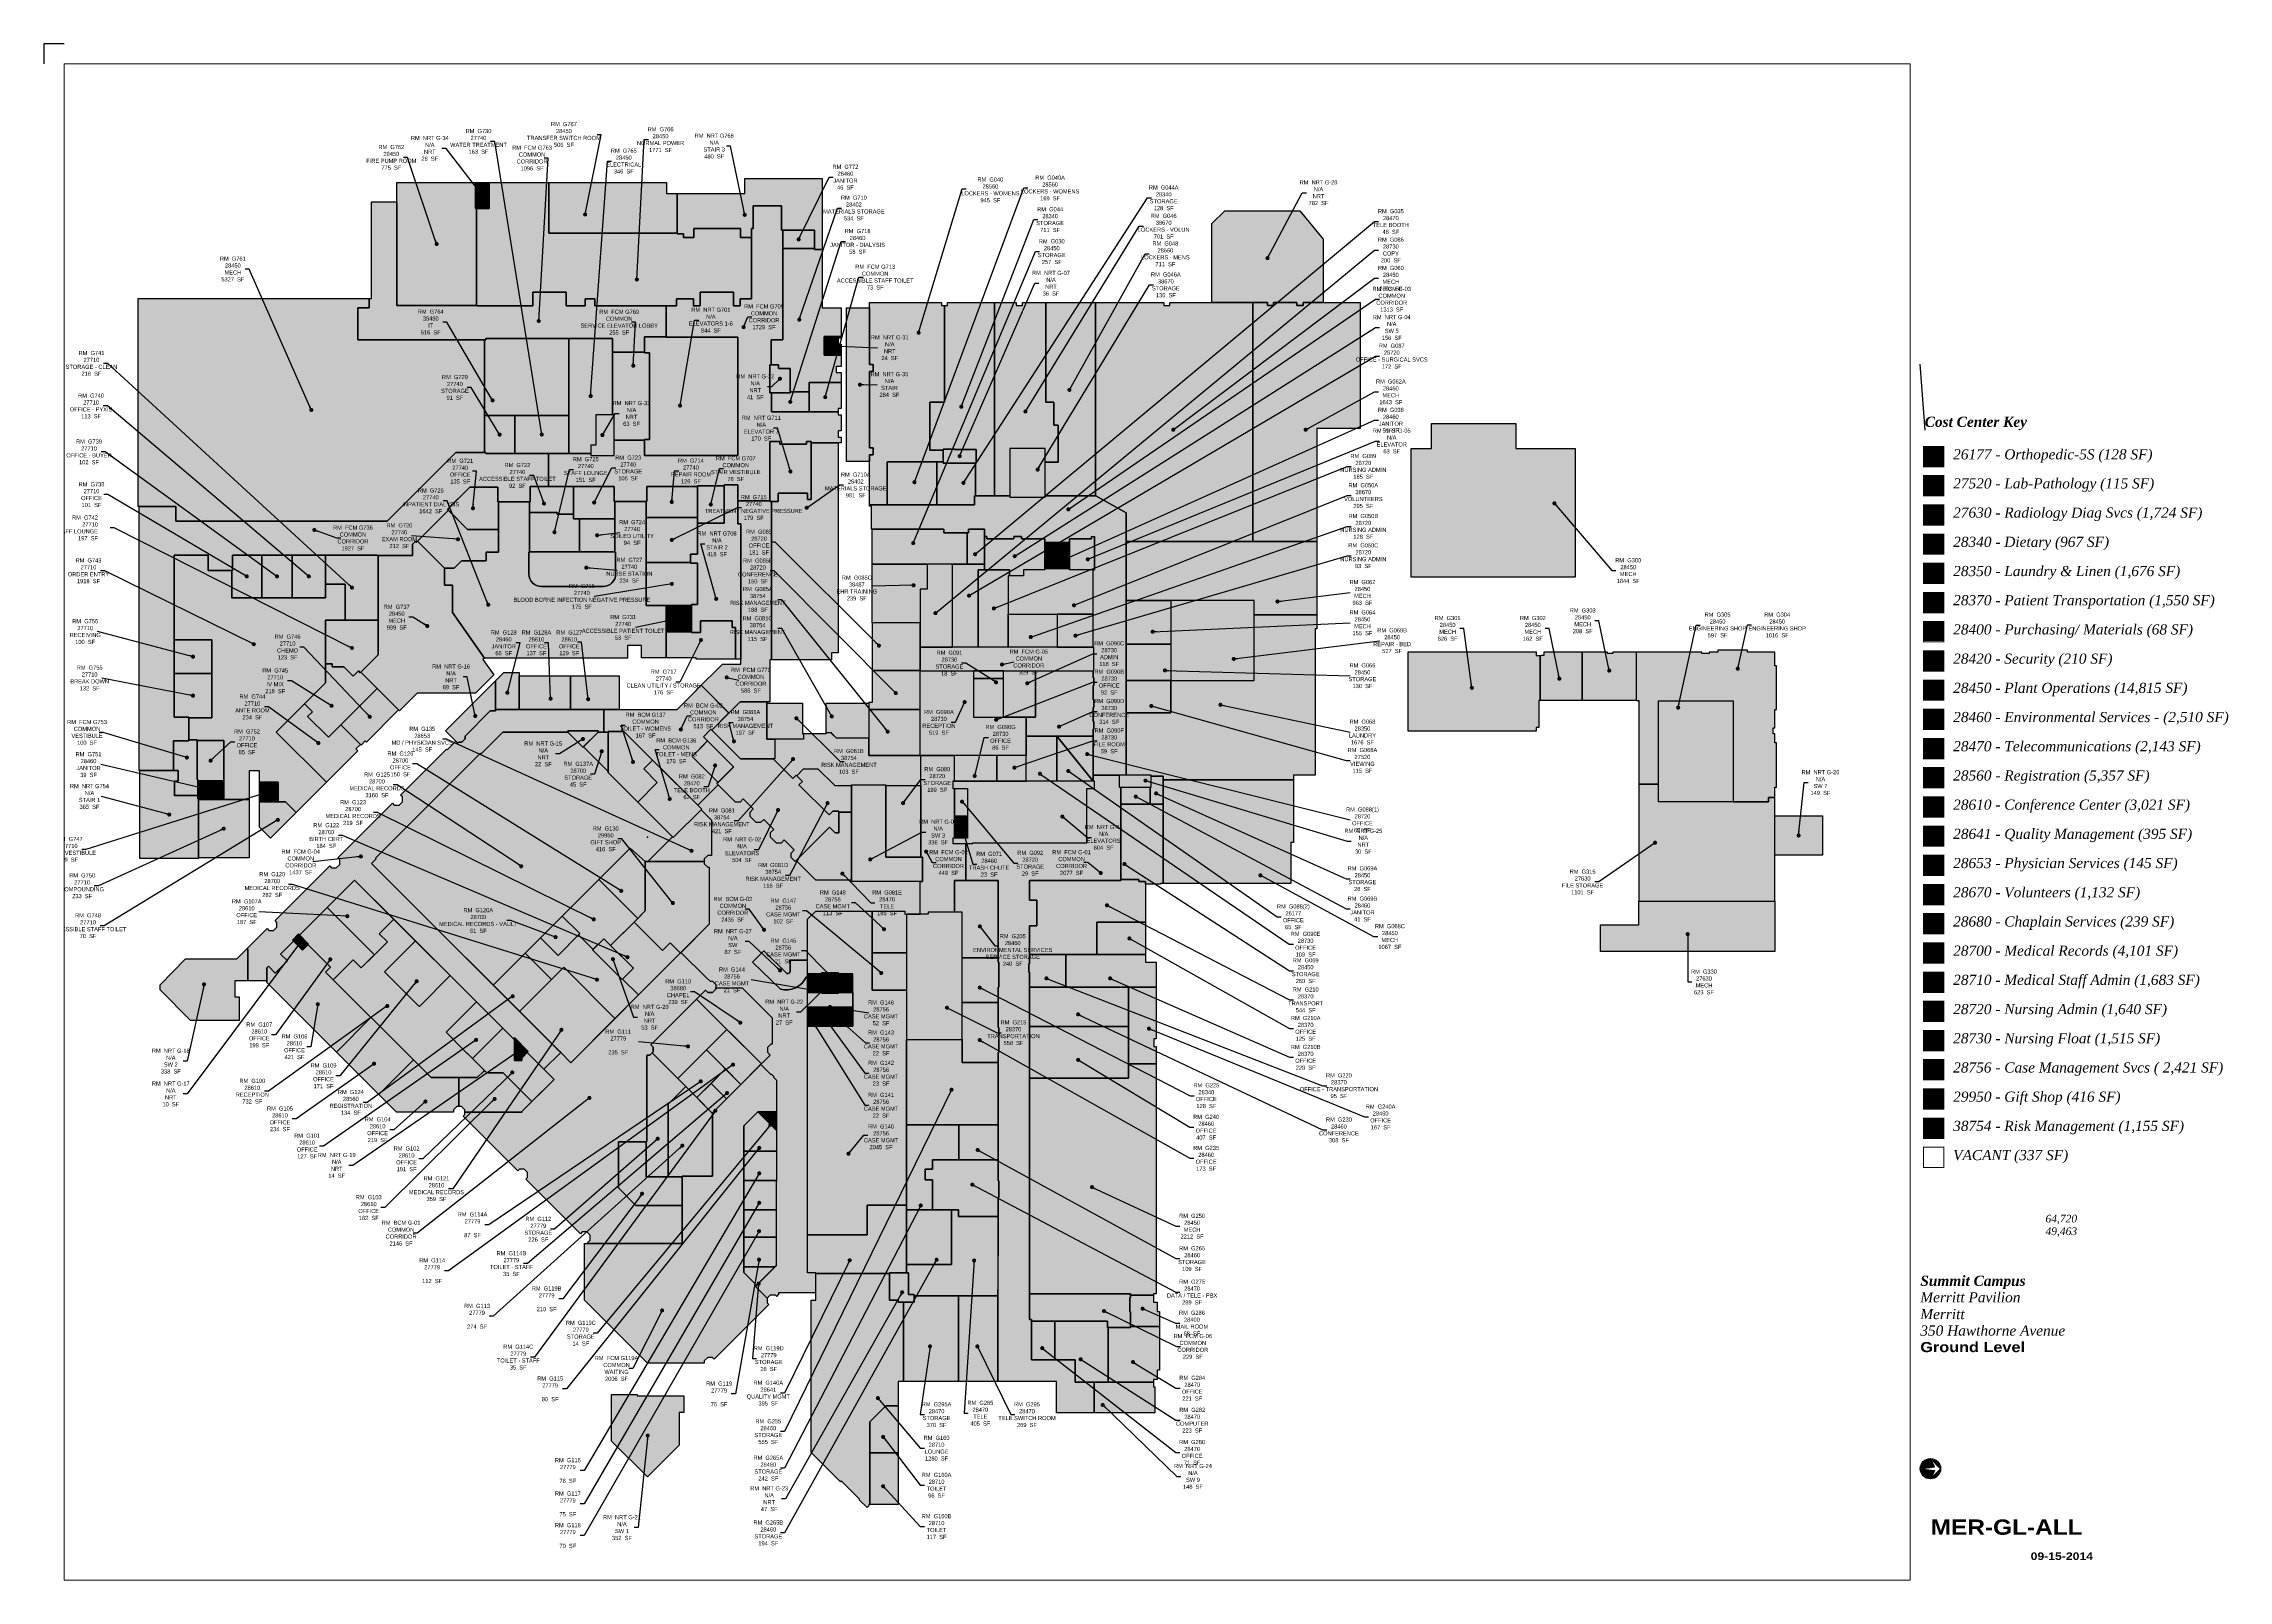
# Paper-space layout 'OLD' of a CAD drawing. Header units: inches. Extents: x 1.2 to 41.6, y 1.1 to 29.5.
# The model-space entities are those that its viewports show. They can reach past a viewport. Long polylines and large blocks are cut down to what shows.
import ezdxf
from ezdxf.enums import TextEntityAlignment as Align

# ---------------------------------------------------------------- set-up
doc = ezdxf.new("R2010")
doc.units = ezdxf.units.IN
doc.header["$LTSCALE"] = 48
doc.header["$MEASUREMENT"] = 0
doc.layers.get('Defpoints').update_dxf_attribs({"color": 31})
for name, color, linetype in [('0-LABEL', 3, 'Continuous'), ('1-NRT', 200, 'Continuous'), ('1-NRT-PTN', 253, 'Continuous'), ('2-BCM', 140, 'Continuous'), ('2-BCM-PTN', 250, 'Continuous'), ('3-FCM', 190, 'Continuous'), ('3-FCM-PTN', 9, 'Continuous'), ('4-OCC', 6, 'Continuous'), ('4-OCC-PTN', 95, 'Continuous'), ('T-8', 8, 'Continuous'), ('T-TEXT-8', 8, 'Continuous'), ('T-TTLB-TEXT', 5, 'Continuous')]:
    doc.layers.add(name, color=color, linetype=linetype)
doc.layers.add('T-VPRT', color=1, linetype='Continuous', plot=False)
doc.styles.add('ArialB', font='')
doc.styles.add('ArialN', font='ARIALN.TTF')
doc.styles.add('TimesI', font='timesi.ttf')
doc.styles.add('TimesIB', font='timesbi.ttf')
doc.styles.get('ArialB').set_extended_font_data('Arial Black')
doc.dimstyles.new('AB-220', dxfattribs={"dimscale": 220, "dimtxt": 0.070312, "dimasz": 0.0625, "dimexe": 0.0625, "dimexo": 0.125, "dimgap": 0.1875, "dimtad": 0, "dimdec": 4, "dimrnd": 0.0625, "dimzin": 0, "dimdsep": 46, "dimlunit": 4, "dimtxsty": 'ArialN', "dimblk": 'ARCHTICK', "dimcen": 0.0625, "dimclrd": 256, "dimclre": 256, "dimclrt": 256, "dimadec": 0, "dimazin": 0, "dimtfac": 1, "dimtdec": 4, "dimtofl": 0, "dimtmove": 2, "dimatfit": 3, "dimldrblk": 'DOT', "dimfxl": 0, "dimfrac": 2, "dimtolj": 1, "dimtzin": 0, "dimlwd": -1, "dimlwe": -1, "dimarcsym": 0})

# ---------------------------------------------------------------- blocks, each defined once
blk = doc.blocks.new('AB-TB-text')
at = {"style": 'TimesI'}
for tag, p in [('USEABLE', (1.93, 4.25)), ('GROSS', (1.93, 4.406))]:
    blk.add_attdef(tag, text='', height=0.0938, dxfattribs=at).set_placement(p, align=Align.RIGHT)
for tag, style, p in [('PAVILION', 'TimesI', (0, 3.547)), ('CAMPUS', 'TimesIB', (0, 3.75)), ('BUILDING', 'TimesI', (0, 3.34)), ('STREET', 'TimesI', (0, 3.137))]:
    blk.add_attdef(tag, text='', height=0.125, dxfattribs=dict(style=style)).set_placement(p, align=Align.TOP_LEFT)
at = {"layer": 'T-TEXT-8', "style": 'ArialB'}
blk.add_attdef('FLOOR', text='', height=0.125, dxfattribs=at).set_placement((0, 2.934), align=Align.TOP_LEFT)
blk.add_attdef('DWG#', text='', height=0.188, dxfattribs=at).set_placement((1.062, 0.749), align=Align.TOP_CENTER)
blk.add_attdef('DATE', text='', height=0.0938, dxfattribs=at).set_placement((2.125, 0.25), align=Align.RIGHT)
blk = doc.blocks.new('n-arrow')
h = blk.add_hatch(color=256)
h.paths.add_polyline_path([(0, 0.125), (0.125, 0, 0.414214)])
h.paths.add_polyline_path([(0, 0.125, 0.414214), (-0.125, 0), (0.051, 0.022)])
h = blk.add_hatch(color=256)
h.paths.add_polyline_path([(0.051, -0.022), (-0.125, 0, 0.414214), (0, -0.125)])
h.paths.add_polyline_path([(0.125, 0), (0, -0.125, 0.414214)])
for p, q in [((-0.125, 0), (0.051, 0.022)), ((-0.125, 0), (0.051, -0.022)), ((0, 0.125), (0.125, 0)), ((0.051, 0.022), (0, 0.125)), ((0, -0.125), (0.125, 0)), ((0.051, -0.022), (0, -0.125))]:
    blk.add_line(p, q)
blk.add_circle((0, 0), 0.125)
blk = doc.blocks.new('_ArchTick')
at = {"const_width": 0.15}
blk.add_lwpolyline([(-0.5, -0.5), (0.5, 0.5)], dxfattribs=at)
blk = doc.blocks.new('_Dot')
at = {"lineweight": -2}
blk.add_line((-0.5, 0), (-1, 0), dxfattribs=at)
at = {"const_width": 0.5}
blk.add_lwpolyline([(-0.25, 0, 1), (0.25, 0, 1)], format="xyb", close=True, dxfattribs=at)

msp = doc.modelspace()

# ---------------------------------------------------------------- hatches: boundary and pattern name
at = {"layer": '1-NRT-PTN'}
h = msp.add_hatch(color=256, dxfattribs=at)
h.dxf.hatch_style = 1
h.paths.add_polyline_path([(1110.2, 4389.6), (1156.6, 4389.6), (1156.6, 4301.3), (1110.2, 4301.3)])
h = msp.add_hatch(color=256, dxfattribs=at)
h.dxf.hatch_style = 1
h.paths.add_polyline_path([(2043.6, 4234), (2043.6, 4204.1), (2006.5, 4204.1), (2006.5, 4234), (1848.5, 4234), (1848.5, 4204.1), (1813.2, 4204.1), (1813.2, 4216), (1792.5, 4216), (1792.5, 4352.6), (2021.3, 4352.6), (2021.3, 4403.4), (2282.7, 4403.4), (2282.7, 4163.6), (2256.3, 4163.6), (2256.3, 4228.5), (2144.5, 4228.5), (2144.5, 4311.1), (2048.5, 4311.1), (2048.5, 4234)])
for points in [[(3600, 4251), (3643.4, 4294.4), (3897.3, 4294.4), (3976, 4198), (3976, 3983.4), (3908.1, 3983.4), (3908.1, 3973.6), (3887.7, 3973.6), (3887.7, 3983.4), (3807.8, 3983.4), (3807.8, 3973.6), (3787.5, 3973.6), (3787.5, 3983.4), (3600, 3983.4)], [(2364.8, 3445.8), (2364.8, 3966.1), (2442.2, 3966.1), (2442.2, 3774.7), (2455, 3774.7), (2455, 3750.7), (2442.2, 3750.7), (2442.2, 3492.8), (2455, 3492.8), (2455, 3468.8), (2442.2, 3468.8), (2442.2, 3445.8)], [(2803.1, 3440.9), (2691.3, 3440.9), (2691.3, 3487.4), (2729.7, 3487.4), (2729.7, 3486.9), (2803.1, 3486.9)], [(3035.1, 3079.9), (2963.3, 3079.9), (2963.3, 3059.9), (2915.9, 3059.9), (2915.9, 3079.9), (2831.6, 3079.9), (2831.6, 3192.2), (2839.6, 3192.2), (2839.6, 3184.2), (2930.8, 3184.2), (2930.8, 3192.2), (2956.1, 3192.2), (2956.1, 3184.2), (3035.1, 3184.2)], [(3118, 3079.9), (3118, 3184.2), (3192.4, 3184.2), (3192.4, 3192.2), (3203.6, 3192.2), (3203.6, 3079.9)], [(1008.8, 2535.4), (1178.3, 2704.8), (1178.3, 2602.5), (1159.8, 2602.5), (1075, 2517.8), (1075, 2507.8), (1063.7, 2496.5), (1053.7, 2496.5), (1050.7, 2493.5), (1043.8, 2500.4)], [(1422.8, 2530.5), (1422.8, 2535.8), (1524.4, 2535.8), (1524.4, 2530.5), (1473.6, 2479.7)], [(2326.3, 2190), (2307, 2209.2), (2190.9, 2093.1), (2177.1, 2106.8), (2177.1, 2121.8), (2187.8, 2132.4), (2153.8, 2166.4), (2143.2, 2155.8), (2128.2, 2155.8), (2107.9, 2176.1), (2108, 2191), (2118.5, 2201.7), (2084.6, 2235.6), (2074, 2225), (2059, 2225), (2038.6, 2245.4), (2038.6, 2260.4), (2049.2, 2271), (2015.3, 2304.9), (2004.8, 2294.2), (1989.8, 2294.2), (1926.5, 2357.5), (1982.7, 2413.3), (1880.8, 2515.2), (1906.1, 2540.5), (2005.9, 2440.7), (2116.1, 2440.7), (2182.6, 2374.2), (2194.1, 2385.7), (2215.3, 2364.5), (2203.8, 2353), (2306.1, 2250.7), (2318.8, 2263.5), (2338.3, 2263.5), (2338.3, 2190)], [(2734, 2365.5), (2724, 2365.5), (2724, 2340.2), (2773.4, 2340.2), (2773.4, 2172.1), (2724, 2172.1), (2724, 2154.5), (2773.4, 2154.5), (2791.5, 2154.5), (2791.5, 2157.1), (3176.9, 2157.1), (3176.9, 2340.2), (3203.6, 2340.2), (3203.6, 2365.5), (2734, 2365.5)], [(3286.9, 2345.3), (3394.4, 2345.3), (3394.4, 2385.1), (3286.9, 2385.1)], [(2621, 2025.3), (2381.3, 2025.3), (2381.3, 2353), (2497.9, 2353), (2497.9, 2107.8), (2621, 2107.8)], [(5664.5, 2115.1), (5502.9, 2115.1), (5502.9, 2247.6), (5664.5, 2247.6)], [(491.1, 1827.9), (511.5, 1848.3), (545.6, 1814.2), (525.2, 1793.8)], [(311, 1556), (146.8, 1556), (43.7, 1659.1), (43.7, 1676.1), (129.3, 1763.9), (296.1, 1763.9), (302.8, 1763.9), (338.6, 1799.7), (340.9, 1797.4), (340.9, 1689.5), (296.1, 1689.5), (296.1, 1635.6), (311, 1635.6)], [(1605.9, 1694.1), (1505.7, 1794.3), (1543.8, 1832.4), (1644, 1732.2)], [(2280.4, 1716.7), (2337.9, 1716.7), (2337.9, 1648.1), (2280.4, 1648.1)], [(1242.1, 1497.7), (1288.7, 1451), (1266.5, 1428.9), (1266.5, 1420.5), (1242.1, 1420.5)], [(2509.8, 702.9), (2574.4, 702.9), (2574.4, 629.3), (2593.4, 629.3), (2593.4, 603.3), (2539.5, 603.3), (2539.5, 609.4), (2509.8, 609.4)], [(3407.6, 228.9), (3201.5, 228.9), (3201.5, 332.6), (3402.4, 332.6), (3402.4, 316.4), (3407.6, 316.4)], [(1692.3, 13), (1569.8, 133.6), (1569.8, 291.1), (1656.8, 291.1), (1656.8, 286.2), (1814.9, 286.2), (1814.9, 229.5), (1798.9, 229.5), (1798.8, 119.5)]]:
    msp.add_hatch(color=256, dxfattribs=at).paths.add_polyline_path(points)
h = msp.add_hatch(color=256, dxfattribs=at)
h.dxf.hatch_style = 1
h.paths.add_polyline_path([(1997.6, 3867.1), (1997.6, 3466.8), (1681.2, 3466.8), (1681.2, 3520.5), (1698.6, 3520.5), (1698.6, 3813.7), (1681.2, 3813.7), (1681.2, 3867.3), (1754.6, 3867.3), (1754.6, 3867.1)])
h = msp.add_hatch(color=256, dxfattribs=at)
h.dxf.hatch_style = 1
h.paths.add_polyline_path([(2346.6, 3805.8), (2288.6, 3805.8), (2288.6, 3868.8), (2346.6, 3868.8), (2346.6, 3863.6), (2336.1, 3863.6), (2336.1, 3842.6), (2346.6, 3842.6)])
h = msp.add_hatch(color=256, dxfattribs=at)
h.dxf.hatch_style = 1
h.paths.add_polyline_path([(2173.6, 3760.6), (2173.6, 3678.8), (2105.6, 3678.8), (2105.6, 3773.1), (2134.5, 3773.1), (2134.5, 3760.6)])
h = msp.add_hatch(color=256, dxfattribs=at)
h.dxf.hatch_style = 1
h.paths.add_polyline_path([(1578.6, 3604.1), (1517.1, 3604.1), (1517.1, 3501.5), (1500, 3501.5), (1500, 3466.8), (1578.6, 3466.8), (1578.6, 3518)])
h = msp.add_hatch(color=256, dxfattribs=at)
h.dxf.hatch_style = 1
h.paths.add_polyline_path([(2244.6, 3513.7), (2244.6, 3318.1), (2232.6, 3318.1), (2232.6, 3338.8), (2133.3, 3338.8), (2133.3, 3311), (2105.6, 3311), (2105.6, 3513.7), (2139.6, 3513.7), (2139.6, 3504.3), (2229.5, 3504.3), (2229.5, 3513.7)])
h = msp.add_hatch(color=256, dxfattribs=at)
h.dxf.hatch_style = 1
h.paths.add_polyline_path([(2007.8, 3235.8), (2007.8, 2777.3), (1989.2, 2777.3), (1989.2, 2885.1), (1977.8, 2885.1), (1977.8, 2907.5), (1870.7, 2907.5), (1870.7, 2867.8), (1840.6, 2867.8), (1840.6, 2962.1), (1861, 2962.1), (1861, 3102.6), (1837, 3102.6), (1837, 3132.3), (1861, 3132.3), (1861, 3237.7), (1950.6, 3237.7), (1950.6, 3366.8), (1997.6, 3366.8), (1997.6, 3235.8)])
h = msp.add_hatch(color=256, dxfattribs=at)
h.dxf.hatch_style = 1
h.paths.add_polyline_path([(173.7, 2106.2), (173.7, 2103.1), (-24.4, 2103.1), (-24.4, 2401.2), (86.1, 2401.2), (89.1, 2401.2), (104.7, 2401.2), (104.7, 2365), (92.2, 2365), (92.2, 2315.2), (92.2, 2316.1), (171.8, 2316.1), (171.8, 2305.1), (173.7, 2305.1)])
h = msp.add_hatch(color=256, dxfattribs=at)
edge = h.paths.add_edge_path()
edge.add_line((2228.7, 1702), (2233.1, 1702))
edge.add_line((2233.1, 1702), (2233.1, 1759.9))
edge.add_line((2233.1, 1759.9), (2174.2, 1759.9))
edge.add_line((2174.2, 1759.9), (2174.2, 1721.9))
edge.add_arc((2165, 1723.8), 9.37, 259.70525, 347.97773, ccw=False)
edge.add_line((2163.3, 1714.6), (2085.4, 1790.9))
edge.add_line((2085.4, 1790.9), (2047.2, 1752.7))
edge.add_line((2047.2, 1752.7), (2141.3, 1661.9))
edge.add_arc((2160.2, 1735.9), 76.4, 255.61807, 333.62787)
at = {"layer": '2-BCM-PTN'}
for points in [[(1873.5, 2689.3), (1967.2, 2595.7), (1909.1, 2537.5), (1906.1, 2540.5), (1880.8, 2515.2), (1894.8, 2501.2), (1874, 2480.3), (1852.7, 2459), (1842.5, 2448.9), (1930.2, 2361.1), (1926.5, 2357.5), (1931.1, 2352.9), (1861.6, 2283.5), (1611.2, 2533.2), (1559.2, 2533.2), (1559.2, 2530.5), (1543.7, 2530.5), (1543.7, 2535.1), (1543.7, 2537.6), (1543.7, 2549.6), (1543.7, 2551.6), (1543.7, 2607.8), (1792, 2607.8), (1843.6, 2659.4), (1843.6, 2659.4), (1856.3, 2672.2), (1863.5, 2679.3)], [(1559.2, 2394.1), (1559.2, 2533.2), (1611.2, 2533.2), (1708.4, 2435.9), (1679, 2406.6), (1725, 2360.6), (1658.9, 2294.4)], [(1658.9, 2294.4), (1725, 2360.6), (1679, 2406.6), (1708.4, 2435.9), (1874.9, 2270.3), (1778.9, 2174.4)], [(1074, 1245.6), (1266.4, 1245.6), (1267.8, 1248.6), (1375.8, 1356.6), (1341.7, 1390.6), (1398.3, 1447.2), (1432.3, 1413.1), (1805, 1785.8), (1890, 1700.8), (1903.2, 1689), (1911.2, 1689), (1922.5, 1677.7), (1922.5, 1661.7), (1911.2, 1650.4), (1895.2, 1650.4), (1887.6, 1658), (1702.8, 1473.2), (1710.4, 1465.6), (1710.4, 1449.6), (1699.1, 1438.3), (1689.4, 1438.3), (1689.4, 1145.9), (1593.2, 1145.9), (1593.2, 989.4), (1652.4, 930.2), (1808.9, 930.2), (1808.9, 801.9), (1486.9, 801.9), (1498.2, 813.2), (1498.2, 829.2), (1486.9, 840.5), (1478.9, 840.5), (1470.9, 840.5), (1465.3, 834.8), (1280.4, 1019.7), (1286.1, 1025.3), (1286.1, 1041.3), (1274.8, 1052.6), (1258.8, 1052.6), (1253.1, 1047), (1068.3, 1231.8), (1074, 1237.4)]]:
    msp.add_hatch(color=256, dxfattribs=at).paths.add_polyline_path(points)
h = msp.add_hatch(color=256, dxfattribs=at)
edge = h.paths.add_edge_path()
edge.add_line((2233.1, 1702), (2228.7, 1702))
edge.add_arc((2160.2, 1735.9), 76.4, 255.61807, 333.62787, ccw=False)
edge.add_line((2141.3, 1661.9), (2047.2, 1752.7))
edge.add_line((2047.2, 1752.7), (2085.4, 1790.9))
edge.add_line((2085.4, 1790.9), (2163.3, 1714.6))
edge.add_arc((2165, 1723.8), 9.37, 259.70525, 347.97773)
edge.add_line((2174.2, 1721.9), (2174.2, 1759.9))
edge.add_line((2174.2, 1759.9), (2233.1, 1759.9))
edge.add_line((2233.1, 1759.9), (2233.1, 1897.9))
edge.add_line((2233.1, 1897.9), (2260.8, 1925.6))
edge.add_line((2260.8, 1925.6), (2561.4, 1925.6))
edge.add_line((2561.4, 1925.6), (2561.4, 1915.2))
edge.add_line((2561.4, 1915.2), (2613.6, 1915.2))
edge.add_line((2613.6, 1915.2), (2613.6, 2025.3))
edge.add_line((2613.6, 2025.3), (2381.3, 2025.3))
edge.add_line((2381.3, 2025.3), (2381.3, 2030.6))
edge.add_line((2381.3, 2030.6), (2261.1, 2030.6))
edge.add_line((2261.1, 2030.6), (2194.7, 2096.9))
edge.add_line((2194.7, 2096.9), (2190.9, 2093.1))
edge.add_line((2190.9, 2093.1), (2177.1, 2106.8))
edge.add_line((2177.1, 2106.8), (2177.1, 2121.8))
edge.add_line((2177.1, 2121.8), (2187.8, 2132.4))
edge.add_line((2187.8, 2132.4), (2153.8, 2166.4))
edge.add_line((2153.8, 2166.4), (2143.2, 2155.8))
edge.add_line((2143.2, 2155.8), (2128.2, 2155.8))
edge.add_line((2128.2, 2155.8), (2108, 2176))
edge.add_line((2108, 2176), (2108, 2191))
edge.add_line((2108, 2191), (2118.6, 2201.6))
edge.add_line((2118.6, 2201.6), (2084.6, 2235.6))
edge.add_line((2084.6, 2235.6), (2074, 2225))
edge.add_line((2074, 2225), (2059, 2225))
edge.add_line((2059, 2225), (2038.6, 2245.4))
edge.add_line((2038.6, 2245.4), (2038.6, 2260.4))
edge.add_line((2038.6, 2260.4), (2049.2, 2271))
edge.add_line((2049.2, 2271), (2015.3, 2304.9))
edge.add_line((2015.3, 2304.9), (2004.8, 2294.2))
edge.add_line((2004.8, 2294.2), (1989.8, 2294.2))
edge.add_line((1989.8, 2294.2), (1931.1, 2352.9))
edge.add_line((1931.1, 2352.9), (1861.6, 2283.5))
edge.add_line((1861.6, 2283.5), (1874.9, 2270.3))
edge.add_line((1874.9, 2270.3), (1873, 2268.5))
edge.add_line((1873, 2268.5), (1908.2, 2233.3))
edge.add_line((1908.2, 2233.3), (1908.2, 2113.3))
edge.add_line((1908.2, 2113.3), (1895.2, 2113.3))
edge.add_line((1895.2, 2113.3), (1883.9, 2102))
edge.add_line((1883.9, 2102), (1883.9, 2086))
edge.add_line((1883.9, 2086), (1895.2, 2074.7))
edge.add_line((1895.2, 2074.7), (1900.6, 2074.7))
edge.add_line((1900.6, 2074.7), (1900.6, 1881.4))
edge.add_line((1900.6, 1881.4), (1805, 1785.8))
edge.add_line((1805, 1785.8), (1890, 1700.8))
edge.add_line((1890, 1700.8), (1903.2, 1689))
edge.add_line((1903.2, 1689), (1911.2, 1689))
edge.add_line((1911.2, 1689), (1922.5, 1677.7))
edge.add_line((1922.5, 1677.7), (1922.5, 1666.2))
edge.add_line((1922.5, 1666.2), (2012.3, 1666.2))
edge.add_line((2012.3, 1666.2), (2113.8, 1564.7))
edge.add_line((2113.8, 1564.7), (2113.8, 1476.1))
edge.add_line((2113.8, 1476.1), (2108.4, 1476.1))
edge.add_line((2108.4, 1476.1), (2097.1, 1464.8))
edge.add_line((2097.1, 1464.8), (2097.1, 1448.8))
edge.add_line((2097.1, 1448.8), (2106.9, 1439))
edge.add_line((2106.9, 1439), (2074.8, 1407))
edge.add_line((2074.8, 1407), (2109.1, 1372.8))
edge.add_line((2109.1, 1372.8), (2110.9, 1374.6))
edge.add_line((2110.9, 1374.6), (2119.4, 1366.1))
edge.add_line((2119.4, 1366.1), (2117.6, 1364.3))
edge.add_line((2117.6, 1364.3), (2127.4, 1354.4))
edge.add_line((2127.4, 1354.4), (2127.4, 1249.6))
edge.add_line((2127.4, 1249.6), (2127.4, 1012))
edge.add_line((2127.4, 1012), (2126.3, 1012))
edge.add_line((2126.3, 1012), (2126.3, 725.4))
edge.add_line((2126.3, 725.4), (2125.4, 725.4))
edge.add_line((2125.4, 725.4), (2056.7, 656.6))
edge.add_line((2056.7, 656.6), (2096.1, 617.2))
edge.add_line((2096.1, 617.2), (2107.3, 628.4))
edge.add_line((2107.3, 628.4), (2123.3, 628.4))
edge.add_line((2123.3, 628.4), (2129, 622.7))
edge.add_line((2129, 622.7), (2137.1, 630.9))
edge.add_line((2137.1, 630.9), (2135.4, 632.6))
edge.add_line((2135.4, 632.6), (2135.4, 636.2))
edge.add_line((2135.4, 636.2), (2261.3, 636.2))
edge.add_line((2261.3, 636.2), (2261.3, 702.9))
edge.add_line((2261.3, 702.9), (2233.1, 702.9))
edge.add_line((2233.1, 702.9), (2233.1, 1702))
at = {"layer": '3-FCM-PTN'}
h = msp.add_hatch(color=256, dxfattribs=at)
h.dxf.hatch_style = 1
h.paths.add_polyline_path([(1754.6, 3867.3), (1681.2, 3867.3), (1681.2, 3816.1), (1573.7, 3816.1), (1573.7, 3862.5), (1145.5, 3862.5), (1145.5, 3857.6), (712.7, 3857.6), (712.7, 3966.1), (750.2, 3966.1), (750.2, 3997.1), (758.5, 3997.1), (758.5, 4324.3), (844.6, 4324.3), (844.6, 3973.5), (1116.3, 3973.5), (1116.3, 3972.2), (1304.2, 3972.2), (1304.2, 4018.7), (1417.2, 4018.7), (1417.2, 3972.2), (1481, 3972.2), (1481, 3996.2), (1514.2, 3996.2), (1514.2, 3972.2), (1754.6, 3972.2)])
h = msp.add_hatch(color=256, dxfattribs=at)
h.dxf.hatch_style = 1
h.paths.add_polyline_path([(1356.8, 3473), (1500, 3473), (1500, 3466.8), (1578.6, 3466.8), (1578.6, 3518), (1681.2, 3518), (1681.2, 3466.8), (1997.6, 3466.8), (1997.6, 3867.1), (1754.6, 3867.1), (1754.6, 3972.2), (1790.2, 3972.2), (1790.2, 3996.2), (1847.5, 3996.2), (1847.5, 3972.2), (1869.8, 3972.2), (1869.8, 4018.7), (1982.8, 4018.7), (1982.8, 3972.2), (2005.2, 3972.2), (2005.2, 3996.2), (2043.6, 3996.2), (2043.6, 4234), (2048.5, 4234), (2048.5, 4311.1), (2144.5, 4311.1), (2144.5, 4228.5), (2149.3, 4228.5), (2149.3, 3857.3), (2109.8, 3857.3), (2109.8, 3773.1), (2105.6, 3773.1), (2105.6, 3678.8), (2110.5, 3678.8), (2110.5, 3614.6), (2336.1, 3614.6), (2336.1, 3604.3), (2346.6, 3604.3), (2346.6, 3549.6), (2336.1, 3549.6), (2336.1, 3528.4), (2346.6, 3528.4), (2346.6, 3508.8), (2244.6, 3508.8), (2244.6, 3513.7), (2229.5, 3513.7), (2229.5, 3504.3), (2139.6, 3504.3), (2139.6, 3513.7), (2105.6, 3513.7), (2105.6, 3313.4), (1997.6, 3313.4), (1997.6, 3366.8), (1950.6, 3366.8), (1950.6, 3363.8), (1861, 3363.8), (1861, 3362), (1689.3, 3362), (1689.3, 3311.1), (1579.2, 3311.1), (1579.2, 3362), (1356.8, 3362)])
h = msp.add_hatch(color=256, dxfattribs=at)
h.dxf.hatch_style = 1
h.paths.add_polyline_path([(1681.2, 3518), (1578.6, 3518), (1578.6, 3604.1), (1573.7, 3604.1), (1573.7, 3816.1), (1681.2, 3816.1), (1681.2, 3813.7), (1698.6, 3813.7), (1698.6, 3520.5), (1681.2, 3520.5)])
h = msp.add_hatch(color=256, dxfattribs=at)
h.dxf.hatch_style = 1
h.paths.add_polyline_path([(2346.6, 3713.1), (2346.6, 3625.3), (2336.1, 3625.3), (2336.1, 3614.6), (2238.6, 3614.6), (2238.6, 3713.1)])
h = msp.add_hatch(color=256, dxfattribs=at)
h.dxf.hatch_style = 1
h.paths.add_polyline_path([(1356.8, 3362), (1295.4, 3361.7), (1295.4, 3309.6), (1185.5, 3309.6), (1185.5, 3359.6), (1090.9, 3359.6), (1017.2, 3285.9), (1020.2, 3282.9), (910.2, 3172.9), (907.2, 3175.9), (897.7, 3166.4), (897.7, 3128.5), (787.1, 3128.5), (776.3, 3128.5), (776.3, 3129.7), (288.5, 3129.7), (288.5, 3077.7), (206.7, 3077.7), (206.7, 3129.7), (91.6, 3129.7), (91.6, 2581.4), (140.6, 2581.4), (140.6, 2501.7), (89.1, 2501.7), (89.1, 2401.2), (-27.3, 2401.2), (-27.3, 3294.3), (97.3, 3294.3), (97.3, 3244.3), (811.7, 3244.3), (1044, 3476.6), (1145.5, 3476.6), (1145.5, 3473), (1356.8, 3473)])
h = msp.add_hatch(color=256, dxfattribs=at)
h.dxf.hatch_style = 1
h.paths.add_polyline_path([(1950.6, 3363.8), (1950.6, 3237.7), (1861, 3237.7), (1861, 3363.8)])
for points in [[(2448.8, 3294.6), (2442.2, 3294.6), (2442.2, 3299.9), (2797.9, 3299.9), (2797.9, 3330.5), (2917.3, 3330.5), (2917.3, 3325.2), (3036.3, 3325.2), (3036.3, 3330.5), (3207.7, 3330.5), (3309.6, 3273), (3309.6, 2385.1), (3286.9, 2385.1), (3198.4, 2385.1), (3198.4, 2540.4), (3201, 2540.4), (3201, 2566.4), (3198.4, 2566.4), (3198.4, 2614.4), (3201, 2614.4), (3201, 2640.4), (3198.4, 2640.4), (3198.4, 2688.4), (3201, 2688.4), (3201, 2714.4), (3198.4, 2714.4), (3198.4, 2738), (3201, 2738), (3201, 2818.7), (3198.4, 2818.7), (3198.4, 3079.9), (3203.6, 3079.9), (3203.6, 3191.9), (3192.4, 3192.2), (3192.4, 3184.2), (3118, 3184.2), (3118, 3172.2), (3035.1, 3172.2), (3035.1, 3184.2), (2956.1, 3184.2), (2956.1, 3192.2), (2930.8, 3192.2), (2930.8, 3184.2), (2839.6, 3184.2), (2839.6, 3192.2), (2831.6, 3192.2), (2831.6, 3217.2), (2777.1, 3217.2), (2777.1, 3205.2), (2694.1, 3205.2), (2694.1, 3217.2), (2448.8, 3217.2)], [(2613.4, 2738), (3201, 2738), (3201, 2818.7), (2613.4, 2818.7)], [(340.9, 1689.5), (340.9, 1797.4), (338.6, 1799.7), (405.4, 1866.5), (411.6, 1860.3), (427.6, 1860.3), (438.9, 1871.6), (438.9, 1887.6), (432.7, 1893.8), (617.4, 2078.6), (623.6, 2072.4), (639.6, 2072.4), (651, 2083.7), (651, 2099.7), (644.8, 2105.9), (829.3, 2290.4), (835.7, 2284.4), (851.7, 2284.4), (863, 2295.7), (863, 2311.7), (856.8, 2317.9), (1012.1, 2473.2), (1014.4, 2470.9), (1043.8, 2500.4), (1050.7, 2493.5), (1053.7, 2496.5), (1063.7, 2496.5), (1075, 2507.8), (1075, 2517.8), (1159.8, 2602.5), (1178.3, 2602.5), (1178.3, 2607.8), (1543.7, 2607.8), (1543.7, 2551.6), (1543.7, 2549.6), (1543.7, 2537.6), (1543.7, 2535.1), (1543.7, 2530.5), (1524.4, 2530.5), (1524.4, 2535.8), (1422.8, 2535.8), (1422.8, 2530.5), (1202.1, 2530.5), (1128.9, 2457.3), (1126.6, 2459.6), (771.8, 2104.8), (774.1, 2102.5), (758.5, 2086.9), (1398.3, 1447.2), (1341.7, 1390.6), (1285, 1447.3), (1288.7, 1451), (1242.1, 1497.7), (1242.1, 1490.3), (701.5, 2030.8), (515.3, 1844.6), (511.5, 1848.3), (491.1, 1827.9), (494.8, 1824.2), (451.1, 1780.5), (474.4, 1757.2), (433.1, 1715.8), (409.8, 1739.1), (405, 1734.3), (405, 1687.8), (403.2, 1689.5)], [(2615.8, 2451.6), (2729, 2451.6), (2729, 2365.5), (2724, 2365.5), (2724, 2340.2), (2729.3, 2340.2), (2729.3, 2172.1), (2724, 2172.1), (2724, 2154.5), (2767.6, 2154.5), (2767.6, 2029.7), (2729.3, 2029.7), (2729.3, 1921.7), (2641.2, 1921.7), (2641.2, 1915.2), (2613.6, 1915.2), (2613.6, 2025.3), (2621, 2025.3), (2621, 2107.8), (2615.8, 2107.8), (2615.9, 2451.6)], [(3201.5, 332.6), (3201.5, 228.9), (3074.9, 228.9), (3074.9, 334.4), (2876.4, 334.4), (2877.2, 957.6), (2879.8, 957.6), (2879.8, 1013.6), (2877.2, 1013.6), (2877.2, 1447.8), (2879.8, 1447.8), (2879.8, 1531.8), (2877.2, 1531.8), (2877.2, 1668.9), (2879.8, 1668.9), (2879.8, 1752.9), (2877.2, 1752.9), (2877.2, 2029.7), (2767.6, 2029.7), (2767.6, 2154.5), (2791.5, 2154.5), (2791.5, 2157.1), (3176.9, 2157.1), (3176.9, 2340.2), (3203.6, 2340.2), (3203.6, 2365.5), (3198.4, 2365.5), (3198.4, 2385.1), (3286.9, 2385.1), (3286.9, 2345.3), (3292.2, 2345.3), (3292.2, 2029.7), (2983.4, 2029.7), (2983.4, 1962.7), (3008.2, 1962.7), (3008.2, 1875.7), (2983.4, 1875.7), (2983.4, 1747.1), (2980.8, 1747.1), (2980.8, 1719.1), (2983.4, 1719.1), (2983.4, 544.3), (2990.2, 544.3), (2990.2, 407.7), (3137.6, 407.7), (3137.6, 332.6)], [(1555.4, 801.9), (1808.9, 801.9), (1808.9, 930.2), (1808.9, 1029.8), (1911, 1029.8), (1911, 1243.1), (2074.8, 1407), (2109.1, 1372.8), (2110.9, 1374.6), (2119.4, 1366.1), (2117.6, 1364.3), (2127.4, 1354.4), (2127.4, 1246.9), (2064.8, 1246.9), (2017.5, 1199.6), (2017.5, 703.3), (2060.4, 660.3), (2056.7, 656.6), (2096.1, 617.2), (2096, 617), (2096, 601), (2101.7, 595.4), (1916.8, 410.6), (1911.2, 416.2), (1895.2, 416.2), (1883.9, 404.9), (1883.9, 396.9), (1691.5, 396.9), (1478.9, 609.5), (1478.9, 801.9), (1486.9, 801.9)], [(3324.7, 517.7), (3247.2, 517.7), (3247.2, 539), (2990.2, 539), (2990.2, 544.3), (2983.4, 544.3), (2983.4, 631.3), (3324.7, 631.3), (3324.7, 618.5), (3322, 618.5), (3322, 570.5), (3324.7, 570.5)]]:
    msp.add_hatch(color=256, dxfattribs=at).paths.add_polyline_path(points)
h = msp.add_hatch(color=256, dxfattribs=at)
h.dxf.hatch_style = 1
h.paths.add_polyline_path([(2110.5, 3311), (2110.5, 2775.3), (2105.6, 2775.3), (2105.3, 2633.1), (2040.1, 2633.1), (2004.6, 2633.1), (1991.8, 2620.2), (1967.2, 2595.6), (1873.5, 2689.3), (1929.5, 2745.3), (1929.6, 2745.4), (1945.3, 2761.1), (2007.8, 2761.1), (2007.8, 3235.8), (1997.6, 3235.8), (1997.6, 3313.4), (2105.6, 3313.4), (2105.6, 3311)])
h = msp.add_hatch(color=256, dxfattribs=at)
h.dxf.hatch_style = 1
h.paths.add_polyline_path([(169.5, 2504.8), (169.5, 2370.3), (171.8, 2370.3), (171.8, 2316.1), (92.2, 2316.1), (92.2, 2365), (104.7, 2365), (104.7, 2401.2), (89.1, 2401.2), (89.1, 2501.7), (140.6, 2501.7), (140.6, 2504.8)])
at = {"layer": '4-OCC-PTN'}
h = msp.add_hatch(color=55, dxfattribs=at)
h.dxf.hatch_style = 1
h.paths.add_polyline_path([(1110.2, 4389.6), (1110.2, 4301.3), (1113.3, 4301.3), (1113.3, 3973.5), (844.6, 3973.5), (844.6, 4389.6)])
h = msp.add_hatch(color=55, dxfattribs=at)
h.dxf.hatch_style = 1
h.paths.add_polyline_path([(1792.5, 4218.4), (1792.5, 4216), (1813.2, 4216), (1813.2, 4204.1), (1848.5, 4204.1), (1848.5, 4234), (2006.5, 4234), (2006.5, 4204.1), (2043.6, 4204.1), (2043.6, 3996.2), (2005.2, 3996.2), (2005.2, 3972.2), (1982.8, 3972.2), (1982.8, 4018.7), (1869.8, 4018.7), (1869.8, 3972.2), (1847.5, 3972.2), (1847.5, 3996.2), (1790.2, 3996.2), (1790.2, 3972.2), (1514.2, 3972.2), (1514.2, 3996.2), (1481, 3996.2), (1481, 3972.2), (1417.2, 3972.2), (1417.2, 4018.7), (1304.2, 4018.7), (1304.2, 3972.2), (1116.3, 3972.2), (1116.3, 3973.5), (1113.3, 3973.5), (1113.3, 4301.3), (1156.6, 4301.3), (1156.6, 4389.6), (1358.7, 4389.6), (1358.7, 4218.4)])
h = msp.add_hatch(color=55, dxfattribs=at)
h.dxf.hatch_style = 1
h.paths.add_polyline_path([(1358.7, 4389.7), (1755.8, 4389.7), (1755.8, 4352.6), (1792.5, 4352.6), (1792.5, 4218.4), (1358.7, 4218.4)])
h = msp.add_hatch(color=201, dxfattribs=at)
h.dxf.hatch_style = 1
h.paths.add_polyline_path([(2149.3, 4166), (2149.3, 4228.5), (2256.3, 4228.5), (2256.3, 4166)])
h = msp.add_hatch(color=18, dxfattribs=at)
h.dxf.hatch_style = 1
h.paths.add_polyline_path([(2282.7, 4163.6), (2282.7, 3966.1), (2346.6, 3966.1), (2346.6, 3868.8), (2288.6, 3868.8), (2288.6, 3805.8), (2346.6, 3805.8), (2346.6, 3767.6), (2329.6, 3767.6), (2329.6, 3746.6), (2346.6, 3746.6), (2346.6, 3713.1), (2238.6, 3713.1), (2238.6, 3681.3), (2173.6, 3681.3), (2173.6, 3760.6), (2134.5, 3760.6), (2134.5, 3773.1), (2109.8, 3773.1), (2109.8, 3857.3), (2149.3, 3857.3), (2149.3, 4166), (2256.3, 4166), (2256.3, 4163.6)])
h = msp.add_hatch(color=55, dxfattribs=at)
h.dxf.hatch_style = 1
h.paths.add_polyline_path([(1140.6, 3857.6), (1140.6, 3476.6), (1044, 3476.6), (811.7, 3244.3), (97.3, 3244.3), (97.3, 3294.3), (-30.4, 3294.3), (-30.4, 3997.1), (750.2, 3997.1), (750.2, 3966.1), (712.7, 3966.1), (712.7, 3857.6)])
for color, points in [(202, [(2442.2, 3299.9), (2442.2, 3468.8), (2455, 3468.8), (2455, 3492.8), (2442.2, 3492.8), (2442.2, 3750.7), (2455, 3750.7), (2455, 3774.7), (2442.2, 3774.7), (2442.2, 3983.4), (2685.4, 3983.4), (2685.4, 3973.6), (2695.5, 3973.6), (2695.5, 3646.9), (2646, 3646.9), (2645.8, 3484.2), (2691.3, 3484.2), (2691.3, 3445), (2502, 3444.9), (2502, 3299.9)]), (50, [(2800.5, 3330.5), (2800.5, 3440.9), (2803.1, 3440.9), (2803.1, 3486.9), (2729.7, 3486.9), (2729.7, 3487.4), (2691.3, 3487.4), (2691.3, 3484.2), (2645.8, 3484.2), (2646, 3646.9), (2695.5, 3646.9), (2695.5, 3973.6), (2705.7, 3973.6), (2705.7, 3983.4), (2865.5, 3983.4), (2865.5, 3330.5)]), (63, [(2865.5, 3330.5), (2865.5, 3983.4), (2938.7, 3983.4), (2938.7, 3973.6), (2959.1, 3973.6), (2959.1, 3983.4), (3039, 3983.4), (3039, 3646.9), (3066, 3646.9), (3066, 3568.5), (3079.7, 3568.5), (3079.7, 3443.6), (3036.3, 3443.6), (3036.3, 3489.8), (2917.3, 3489.8), (2917.3, 3330.5)]), (202, [(3036.3, 3330.5), (3036.3, 3443.6), (3079.7, 3443.6), (3079.7, 3568.5), (3066, 3568.5), (3066, 3646.9), (3039, 3646.9), (3039, 3983.4), (3206.4, 3983.4), (3206.4, 3330.5)]), (55, [(3206.4, 3330.5), (3206.4, 3983.4), (3437.4, 3983.4), (3437.4, 3973.6), (3457.7, 3973.6), (3457.7, 3983.4), (3738.4, 3983.4), (3738.4, 3175.1), (3309.6, 3175.1), (3309.6, 3273), (3207.7, 3330.5)]), (55, [(3738.4, 3175.1), (3738.4, 3983.4), (3787.5, 3983.4), (3787.5, 3973.6), (3807.8, 3973.6), (3807.8, 3983.4), (3887.7, 3983.4), (3887.7, 3973.6), (3908.1, 3973.6), (3908.1, 3983.4), (4101.4, 3983.4), (4101.4, 3558.2), (3954.3, 3558.2), (3954.3, 3175.1)]), (55, [(4342.9, 3575.1), (4627.6, 3575.1), (4627.6, 3490.4), (4828.5, 3490.4), (4828.5, 3055.1), (4274, 3055.1), (4274, 3490.4), (4342.9, 3490.4)]), (63, [(2917.3, 3325.2), (3036.3, 3325.2), (3036.3, 3489.8), (2917.3, 3489.8)]), (202, [(2502, 3299.9), (2502, 3444.9), (2670.1, 3445), (2670.1, 3299.9)]), (50, [(2670.1, 3299.9), (2670.1, 3445), (2691.3, 3445), (2691.3, 3440.9), (2800.5, 3440.9), (2800.5, 3330.5), (2797.9, 3330.5), (2797.9, 3299.9)]), (55, [(2451, 3099.4), (2451, 3217.2), (2694.1, 3217.2), (2694.1, 3205.2), (2773.1, 3205.2), (2773.1, 3099.4)]), (62, [(2773.1, 3099.4), (2773.1, 3205.2), (2777.1, 3205.2), (2777.1, 3217.2), (2831.6, 3217.2), (2831.6, 3099.4)]), (201, [(3035.1, 3172.2), (3118, 3172.2), (3118, 3082.9), (3035.1, 3082.9)]), (55, [(3309.6, 3175.1), (3954.3, 3175.1), (3954.3, 2928), (3742.4, 2928), (3742.4, 2975.6), (3309.6, 2975.6)]), (37, [(2451, 3099.4), (2637.2, 3099.4), (2637.2, 3014.6), (2613.4, 3014.6), (2613.4, 2900.1), (2451, 2900.1)]), (222, [(2637.2, 3099.4), (2637.2, 3014.6), (2613.4, 3014.6), (2613.4, 2818.7), (2723.1, 2818.7), (2723.1, 3099.4)]), (16, [(2723.1, 3099.4), (2831.6, 3099.4), (2831.6, 3079.9), (2809.6, 3079.9), (2809.6, 2818.7), (2723.1, 2818.7)]), (55, [(3309.6, 2975.6), (3461.6, 2975.6), (3461.6, 2828.6), (3309.6, 2828.6)]), (55, [(3742.4, 2975.6), (3461.6, 2975.6), (3461.6, 2705.4), (3742.4, 2705.4)]), (16, [(2451, 2739), (2613.4, 2739), (2613.4, 2900.1), (2451, 2900.1)]), (131, [(3309.6, 2596.6), (3461.6, 2596.6), (3461.6, 2705.4), (3742.4, 2705.4), (3742.4, 2928), (3954.3, 2928), (3954.3, 2880.1), (3949.2, 2880.1), (3949.2, 2385.1), (3876.4, 2385.1), (3876.4, 2369.9), (3435.2, 2369.9), (3435.2, 2382.4), (3394.4, 2382.4), (3394.4, 2385.1), (3309.6, 2385.1)]), (55, [(3309.6, 2828.6), (3461.6, 2828.6), (3461.6, 2705.4), (3309.6, 2705.4)]), (55, [(5502.9, 2309.7), (5502.9, 2344.4), (5508.9, 2344.4), (5508.9, 2494.4), (5502.9, 2494.4), (5502.9, 2525.4), (5497.9, 2525.4), (5497.9, 2545.4), (5502.9, 2545.4), (5502.9, 2607.4), (5508.9, 2607.4), (5508.9, 2755.4), (5502.9, 2755.4), (5502.9, 2801.7), (5477.9, 2801.7), (5435.9, 2801.7), (5410.9, 2801.7), (5410.9, 2808.2), (5310.9, 2808.2), (5310.9, 2801.7), (5280.9, 2801.7), (5280.9, 2796.5), (5256.9, 2796.5), (5256.9, 2801.7), (5127.9, 2801.7), (5043.4, 2801.7), (5034.4, 2801.7), (5034.4, 2637.8), (5043.4, 2637.8), (5043.4, 2354.7), (5110.4, 2354.7), (5110.4, 2636.7), (5361.9, 2636.7), (5361.9, 2294.7), (5481.9, 2294.7), (5481.9, 2309.7)]), (16, [(2451, 2631.6), (2440, 2631.6), (2440, 2607.4), (2613.4, 2607.4), (2613.4, 2739), (2451, 2739)]), (222, [(2793.8, 2581.5), (2971.8, 2581.5), (2971.8, 2451.6), (2729, 2451.6), (2613.5, 2451.6), (2613.5, 2738), (2793.8, 2738)]), (222, [(2793.8, 2712.4), (2895.2, 2712.4), (2895.2, 2738), (2793.8, 2738)]), (222, [(2895.2, 2738), (3003.6, 2738), (3003.6, 2581.5), (2895.2, 2581.5)]), (222, [(2971.8, 2560.4), (2971.8, 2581.5), (3003.6, 2581.5), (3003.6, 2738), (3198.4, 2738), (3198.4, 2714.4), (3201, 2714.4), (3201, 2688.4), (3198.4, 2688.4), (3198.4, 2640.4), (3201, 2640.4), (3201, 2614.4), (3198.4, 2614.4), (3198.4, 2566.4), (3201, 2566.4), (3201, 2540.4), (3198.4, 2540.4), (3198.4, 2517.1), (2971.8, 2517.1), (2971.8, 2560.4)]), (55, [(4263.7, 2534.4), (4263.7, 2802.7), (4695.9, 2802.7), (4695.9, 2789.7), (4709.9, 2789.7), (4709.9, 2637.8), (4704.9, 2637.8), (4704.9, 2546.4), (4695.9, 2546.4), (4695.9, 2534.4)]), (55, [(4709.9, 2637.8), (4709.9, 2789.7), (4714.9, 2789.7), (4714.9, 2790.7), (4723.9, 2790.7), (4723.9, 2802.7), (4852.4, 2802.7), (4852.4, 2637.8)]), (55, [(4852.4, 2637.8), (4852.4, 2802.7), (4936.9, 2802.7), (4936.9, 2797.5), (4956.9, 2797.5), (4956.9, 2802.7), (5034.4, 2802.7), (5034.4, 2637.8)]), (222, [(2793.8, 2581.5), (2895.2, 2581.5), (2895.2, 2712.4), (2793.8, 2712.4)]), (11, [(3309.6, 2705.4), (3461.6, 2705.4), (3461.6, 2596.6), (3309.6, 2596.6)]), (87, [(2095.3, 2633.1), (2004.6, 2633.1), (1909.1, 2537.5), (2005.9, 2440.7), (2121.9, 2440.7), (2121.9, 2506.7), (2095.3, 2506.7), (2095.3, 2628.6)]), (87, [(2216.3, 2525.6), (2218.9, 2525.6), (2218.9, 2506.7), (2095.3, 2506.7), (2095.3, 2628.6), (2216.3, 2628.6)]), (87, [(2295.6, 2628.6), (2440, 2628.6), (2440, 2510.4), (2330.7, 2510.4), (2320.6, 2520.5), (2315.5, 2525.6), (2315.5, 2528.6), (2295.6, 2528.6)]), (87, [(2440, 2451.6), (2613.5, 2451.6), (2613.4, 2607.4), (2440, 2607.4)]), (55, [(5110.4, 2354.7), (5110.4, 2636.7), (5361.9, 2636.7), (5361.9, 2294.7), (5110.4, 2294.7)]), (151, [(1170, 1675.5), (758.5, 2086.9), (774.1, 2102.5), (771.8, 2104.8), (1126.6, 2459.6), (1128.9, 2457.3), (1202.1, 2530.5), (1422.8, 2530.5), (1473.6, 2479.7), (1475.4, 2481.6), (1559.2, 2397.8), (1559.2, 2394.1), (1776.8, 2176.5), (1693.4, 2093.1), (1684.4, 2093.1), (1633.4, 2138.7)]), (151, [(1559.2, 2397.8), (1475.4, 2481.6), (1524.4, 2530.5), (1528.8, 2530.5), (1536.4, 2530.5), (1541.1, 2530.5), (1559.2, 2530.5)]), (87, [(2116.1, 2440.7), (2182.6, 2374.2), (2194.1, 2385.7), (2196.2, 2383.6), (2219.6, 2407), (2267.9, 2407), (2324.9, 2350), (2381.3, 2350), (2381.3, 2353), (2497.9, 2353), (2497.9, 2350.4), (2615.8, 2350.4), (2615.9, 2451.6), (2440, 2451.6), (2440, 2510.4), (2330.7, 2510.4), (2315.5, 2525.6), (2315.5, 2528.6), (2295.6, 2528.6), (2295.6, 2525.6), (2218.9, 2525.6), (2218.9, 2506.7), (2121.9, 2506.7), (2121.9, 2440.7)]), (222, [(2971.8, 2517.1), (3075.5, 2517.1), (3075.5, 2365.5), (2971.8, 2365.5)]), (16, [(3198.4, 2365.5), (3126.4, 2454.3), (3075.5, 2517.1), (3198.4, 2517.1)]), (105, [(3075.5, 2517.1), (3198.4, 2365.5), (3075.5, 2365.5)]), (62, [(1842.5, 2448.9), (1894.8, 2501.2), (1982.7, 2413.3), (1980.9, 2411.5), (1930.2, 2361.1)]), (222, [(2873, 2365.5), (2873, 2451.6), (2729, 2451.6), (2729, 2365.5), (2873, 2365.5)]), (222, [(2873, 2449), (2873, 2365.5), (2971.8, 2365.5), (2971.8, 2451.6), (2873, 2451.6)]), (87, [(2381.3, 2260.5), (2338.3, 2260.6), (2338.3, 2263.5), (2318.8, 2263.5), (2306.1, 2250.7), (2203.8, 2353), (2215.3, 2364.5), (2196.2, 2383.6), (2219.6, 2407), (2267.9, 2407), (2324.9, 2350), (2381.3, 2350)]), (55, [(3391.8, 2286.8), (3391.8, 2345.3), (3394.4, 2345.3), (3394.4, 2382.4), (3435.2, 2382.4), (3435.2, 2286.8)]), (55, [(3435.2, 2018.6), (3435.2, 2369.9), (3876.4, 2369.9), (3876.4, 2157.7), (3866.4, 2157.7), (3866.4, 2018.6)]), (16, [(2497.9, 2350.4), (2615.8, 2350.4), (2615.8, 2107.8), (2497.9, 2107.8)]), (10, [(2729.3, 2340.2), (2773.4, 2340.2), (2773.4, 2246.5), (2729.3, 2246.5)]), (201, [(3292.2, 2345.3), (3391.8, 2345.3), (3391.8, 2286.8), (3292.2, 2286.8)]), (150, [(5502.9, 1959), (5502.9, 2309.7), (5481.9, 2309.7), (5481.9, 2294.7), (5110.4, 2294.7), (5110.4, 2354.7), (5043.4, 2354.7), (5043.4, 1959)]), (46, [(1693.4, 2093.1), (1776.8, 2176.5), (1778.9, 2174.4), (1873, 2268.5), (1908.2, 2233.3), (1908.2, 2113.3), (1895.2, 2113.3), (1883.9, 2102), (1883.9, 2093.1)]), (62, [(2326.3, 2190), (2338.3, 2190), (2338.3, 2260.6), (2381.3, 2260.5), (2381.3, 2030.6), (2261.1, 2030.6), (2194.7, 2096.9), (2276, 2178.2), (2307, 2209.2)]), (201, [(2729.3, 2246.5), (2773.4, 2246.5), (2773.4, 2172.1), (2729.3, 2172.1)]), (55, [(3292.2, 2286.8), (3435.2, 2286.8), (3435.2, 2018.6), (3426.2, 2018.6), (3426.2, 2016.9), (3393.9, 2016.9), (3375.9, 2016.9), (3375.9, 2025.9), (3353.4, 2025.9), (3353.4, 2032.3), (3292.2, 2032.3)]), (151, [(1658.9, 1901), (1527.3, 2032.6), (1633.4, 2138.7), (1684.4, 2093.1), (1684.4, 1926.5)]), (171, [(1684.4, 2093.1), (1883.9, 2093.1), (1883.9, 2086), (1895.2, 2074.7), (1900.6, 2074.7), (1900.6, 1881.4), (1803.1, 1783.9), (1768.2, 1818.9), (1742, 1792.7), (1646.3, 1888.4), (1684.4, 1926.5)]), (31, [(608.8, 1938.1), (768.7, 1778.2), (812.3, 1821.8), (784.8, 1849.3), (833.9, 1898.4), (701.5, 2030.8)]), (151, [(1403.4, 1908.8), (1527.3, 2032.6), (1658.9, 1901), (1567, 1809.2), (1543.8, 1832.4), (1507.6, 1796.1), (1458.5, 1845.2), (1462.8, 1849.4)]), (201, [(2756.2, 1768.1), (2756.2, 1921.7), (2729.3, 1921.7), (2729.3, 2029.7), (2877.2, 2029.7), (2877.2, 1768.1)]), (58, [(3375.9, 1888.3), (3211.4, 1888.3), (3211.4, 1779.3), (2983.4, 1779.3), (2983.4, 1875.7), (3008.2, 1875.7), (3008.2, 1962.7), (2983.4, 1962.7), (2983.4, 2029.7), (3292.2, 2029.7), (3292.2, 2032.3), (3353.4, 2032.3), (3353.4, 2025.9), (3375.9, 2025.9)]), (31, [(515.3, 1844.6), (608.8, 1938.1), (768.7, 1778.2), (724.2, 1733.8), (696.7, 1761.3), (628.7, 1693.2), (602.7, 1719.2), (619.8, 1736.4), (543.8, 1812.4), (545.6, 1814.2)]), (22, [(2233.1, 830.9), (2233.1, 1537.1), (2385.7, 1537.1), (2385.7, 1714.1), (2337.9, 1714.1), (2337.9, 1716.7), (2280.4, 1716.7), (2280.4, 1714.1), (2233.1, 1714.1), (2233.1, 1897.9), (2260.8, 1925.6), (2451.7, 1925.6), (2451.7, 1658.1), (2567.9, 1658.1), (2567.9, 931.6), (2434.9, 931.6), (2434.9, 830.9)]), (22, [(2567.9, 1784.8), (2451.7, 1784.8), (2451.7, 1925.6), (2561.4, 1925.6), (2561.4, 1915.2), (2567.9, 1915.2)]), (58, [(2641.2, 1915.2), (2567.9, 1915.2), (2567.9, 1491.8), (2756.2, 1491.8), (2756.2, 1921.7), (2641.2, 1921.7)]), (55, [(5043.4, 1959), (5502.9, 1959), (5502.9, 1789), (4914.4, 1789), (4914.4, 1879), (5043.4, 1879)]), (31, [(756.4, 1565.5), (628.7, 1693.2), (696.7, 1761.3), (724.2, 1733.8), (812.3, 1821.8), (784.8, 1849.3), (833.9, 1898.4), (907.4, 1824.9), (803.1, 1720.6), (833.5, 1690.3), (832.9, 1689.7), (918.2, 1604.5), (918.7, 1605), (920.6, 1603.2), (1024.9, 1707.5), (1113.4, 1618.9), (1011, 1516.4), (1041.4, 1486.1), (1040.8, 1485.5), (1082.6, 1443.8), (1083.1, 1444.3), (1141, 1386.3), (1137.9, 1383.2), (1137.4, 1383.7), (1116.4, 1362.7), (960.4, 1362.7), (758.9, 1564.2), (758.3, 1563.6)]), (151, [(1403.4, 1908.8), (1462.8, 1849.4), (1389.4, 1776), (1330, 1835.4)]), (151, [(1661.3, 1642.1), (1607.7, 1695.8), (1644, 1732.2), (1567, 1809.2), (1646.3, 1888.4), (1742, 1792.7), (1768.2, 1818.9), (1803.1, 1783.9), (1802.9, 1783.7), (1801.3, 1782.1)]), (58, [(3211.4, 1888.3), (3375.9, 1888.3), (3375.9, 1779.3), (3211.4, 1779.3)]), (31, [(405, 1689.5), (405, 1734.3), (409.8, 1739.1), (433.1, 1715.8), (474.4, 1757.2), (451.1, 1780.5), (494.8, 1824.2), (525.2, 1793.8), (543.8, 1812.4), (619.8, 1736.4), (602.7, 1719.2), (756.4, 1565.5), (639.7, 1448.8), (403.6, 1684.9), (405.8, 1687), (405, 1687.8)]), (31, [(803.1, 1720.6), (907.4, 1824.9), (1024.9, 1707.5), (920.6, 1603.2), (918.7, 1605), (918.2, 1604.5), (832.9, 1689.7), (833.5, 1690.3)]), (202, [(1170, 1675.5), (1278.3, 1783.7), (1367.3, 1694.6), (1259.1, 1586.4)]), (151, [(1330, 1835.4), (1389.4, 1776), (1458.5, 1845.2), (1507.6, 1796.1), (1505.7, 1794.3), (1605.9, 1694.1), (1607.7, 1695.8), (1661.3, 1642.1), (1581.7, 1562.5), (1408.5, 1735.8), (1367.3, 1694.6), (1278.3, 1783.7)]), (22, [(2451.7, 1784.8), (2567.9, 1784.8), (2567.9, 1658.1), (2451.7, 1658.1)]), (58, [(3106.5, 1779.3), (3106.5, 1668.4), (2983.4, 1668.5), (2983.4, 1719.1), (2980.8, 1719.1), (2980.8, 1747.1), (2983.4, 1747.1), (2983.4, 1779.3)]), (58, [(3411.4, 1668.5), (3106.5, 1668.4), (3106.5, 1779.3), (3375.9, 1779.3), (3375.9, 1752.8), (3411.4, 1752.8)]), (151, [(1398.3, 1447.2), (1392.5, 1453), (1259.1, 1586.4), (1367.3, 1694.6), (1408.5, 1735.7), (1581.7, 1562.5), (1432.3, 1413.1)]), (22, [(2233.1, 1714.1), (2280.4, 1714.1), (2280.4, 1650.8), (2233.1, 1650.8)]), (22, [(2337.9, 1650.8), (2385.7, 1650.8), (2385.7, 1714.1), (2337.9, 1714.1)]), (201, [(2756.2, 1768.1), (2877.2, 1768.1), (2877.2, 1752.9), (2879.8, 1752.9), (2879.8, 1668.9), (2877.2, 1668.9), (2877.2, 1617.1), (2756.2, 1617.1)]), (233, [(1707.1, 1446.3), (1710.4, 1449.6), (1710.4, 1465.6), (1702.8, 1473.2), (1857.6, 1628), (1960.3, 1525.2), (1794.2, 1359.2)]), (132, [(1857.6, 1628), (1887.6, 1658), (1895.2, 1650.4), (1911.2, 1650.4), (1922.5, 1661.7), (1922.5, 1666.2), (2012.3, 1666.2), (2113.8, 1564.7), (2113.8, 1476.1), (2108.4, 1476.1), (2097.1, 1464.8), (2097.1, 1448.8), (2106.9, 1439), (2076.7, 1408.8)]), (22, [(2385.7, 1600.4), (2233.1, 1600.4), (2233.1, 1650.8), (2280.4, 1650.8), (2280.4, 1648.1), (2337.9, 1648.1), (2337.9, 1650.8), (2385.7, 1650.8)]), (201, [(3318, 1535.9), (2983.4, 1535.9), (2983.4, 1668.5), (3318, 1668.5)]), (201, [(3411.4, 1408.7), (3318, 1408.7), (3318, 1668.5), (3411.4, 1668.5), (3411.4, 1493.3), (3404.2, 1493.3), (3404.2, 1467.3), (3411.4, 1467.3)]), (31, [(639.7, 1448.8), (756.4, 1565.5), (758.3, 1563.6), (758.9, 1564.2), (900.8, 1422.3), (783.5, 1305)]), (31, [(1100.1, 1427.3), (1083.1, 1444.3), (1082.6, 1443.8), (1040.8, 1485.5), (1041.4, 1486.1), (1011, 1516.4), (1113.4, 1618.9), (1202.5, 1529.8)]), (22, [(2233.1, 1600.4), (2283, 1600.4), (2283, 1537.1), (2233.1, 1537.1)]), (22, [(2283, 1600.4), (2335.3, 1600.4), (2335.3, 1537.1), (2283, 1537.1)]), (22, [(2335.3, 1600.4), (2385.7, 1600.4), (2385.7, 1537.1), (2335.3, 1537.1)]), (201, [(2756.2, 1617.1), (2877.2, 1617.1), (2877.2, 1531.8), (2879.8, 1531.8), (2879.8, 1447.8), (2877.2, 1447.8), (2877.2, 1413.4), (2756.2, 1413.4)]), (31, [(1100.1, 1427.3), (1202.5, 1529.8), (1242.1, 1490.3), (1242.1, 1420.5), (1266.5, 1420.5), (1266.5, 1428.9), (1285, 1447.3), (1339, 1393.4), (1341.7, 1390.6), (1375.8, 1356.5), (1301.2, 1282), (1204.3, 1378.9), (1148.7, 1378.9), (1141, 1386.3)]), (233, [(1891.2, 1456.2), (1960.3, 1525.2), (2076.7, 1408.8), (2074.8, 1407), (2069.8, 1402), (2007.6, 1339.8)]), (201, [(2877.2, 1202.9), (2567.9, 1202.9), (2567.9, 1491.8), (2756.2, 1491.8), (2756.2, 1413.4), (2877.2, 1413.4)]), (201, [(2983.4, 1535.9), (3318, 1535.9), (3318, 1360.7), (2983.4, 1360.7)]), (31, [(783.5, 1305), (900.8, 1422.3), (960.4, 1362.7), (1054.4, 1362.7), (1054.4, 1264.8), (1046.7, 1264.8), (1035.3, 1253.4), (1035.3, 1245.6), (842.9, 1245.6)]), (233, [(1686.7, 1027.1), (1686.7, 1145.9), (1689.4, 1145.9), (1689.4, 1438.3), (1699.1, 1438.3), (1707.1, 1446.3), (1821.1, 1332.3), (1761.7, 1273.2), (1761.7, 1027.2)]), (233, [(1794.2, 1359.2), (1891.2, 1456.2), (1955.6, 1391.8), (1858.6, 1294.8)]), (55, [(3402.4, 627), (3324.7, 627), (3324.7, 631.3), (2983.4, 631.3), (2983.4, 1360.7), (3318, 1360.7), (3318, 1408.7), (3411.4, 1408.7), (3411.4, 631.3), (3402.4, 631.3)]), (31, [(1054.4, 1264.8), (1054.4, 1362.7), (1116.4, 1362.7), (1137.4, 1383.7), (1137.9, 1383.2), (1141, 1386.3), (1148.7, 1378.9), (1204.3, 1378.9), (1301.2, 1282), (1267.8, 1248.6), (1267, 1246.9), (1266.4, 1245.6), (1074, 1245.6), (1074, 1253.4), (1062.7, 1264.8)]), (233, [(1911, 1029.8), (1808.9, 1029.8), (1808.9, 1027.2), (1761.7, 1027.2), (1761.7, 1273.2), (1821.1, 1332.3), (1910.6, 1242.8), (1911, 1243.1)]), (233, [(1906.9, 1343.2), (1959, 1291.1), (1910.6, 1242.8), (1858.6, 1294.8)]), (233, [(1959, 1291.1), (1906.9, 1343.2), (1955.6, 1391.8), (2007.6, 1339.8)]), (233, [(2017.5, 1114), (2017.5, 1199.6), (2064.5, 1246.6), (2127.4, 1183.6), (2127.4, 1114)]), (233, [(2064.5, 1246.6), (2064.8, 1246.9), (2127.4, 1246.9), (2127.4, 1183.6)]), (201, [(2567.9, 914.9), (2567.9, 1202.9), (2744.8, 1202.9), (2744.8, 1084.7), (2655.5, 1084.7), (2655.5, 1052.5), (2630.6, 1052.5), (2630.6, 1017), (2655.5, 1017), (2655.5, 914.9)]), (201, [(2744.8, 1202.9), (2877.2, 1202.9), (2877.2, 1084.7), (2744.8, 1084.7)]), (233, [(1808.9, 1027.2), (1808.9, 930.2), (1652.4, 930.2), (1593.2, 989.4), (1593.2, 1145.9), (1686.7, 1145.9), (1686.7, 1027.1)]), (233, [(2017.5, 1014.6), (2017.5, 1114), (2127.4, 1114), (2127.4, 1014.6)]), (62, [(2655.5, 914.9), (2655.5, 1017), (2630.6, 1017), (2630.6, 1052.5), (2655.5, 1052.5), (2655.5, 1084.7), (2877.2, 1084.7), (2877.2, 1013.6), (2879.8, 1013.6), (2879.8, 957.6), (2877.2, 957.6), (2877.1, 893), (2743.6, 893), (2743.6, 914.9)]), (233, [(2017.5, 1014.6), (2127.4, 1014.6), (2127.4, 1012), (2126.3, 1012), (2126.3, 915.2), (2017.5, 915.2)]), (233, [(2017.5, 915.2), (2126.3, 915.2), (2126.3, 822.7), (2017.5, 822.7)]), (34, [(2233.1, 830.9), (2434.9, 830.9), (2434.9, 931.6), (2567.9, 931.6), (2567.9, 702.9), (2509.8, 702.9), (2509.8, 700.3), (2261.3, 700.3), (2261.3, 702.9), (2233.1, 702.9)]), (201, [(2567.9, 730.6), (2567.9, 914.9), (2719.5, 914.9), (2719.5, 730.6)]), (62, [(2719.5, 730.6), (2719.5, 914.9), (2743.6, 914.9), (2743.6, 893), (2877.1, 893), (2876.8, 624.4), (2593.4, 624.4), (2593.4, 629.3), (2574.4, 629.3), (2574.4, 702.9), (2567.9, 702.9), (2567.9, 730.6)]), (233, [(2017.5, 822.7), (2126.3, 822.7), (2126.3, 725.4), (2125.4, 725.4), (2122.8, 722.7), (2017.5, 722.7)]), (233, [(2060.4, 660.3), (2017.5, 703.3), (2017.5, 722.7), (2122.8, 722.7)]), (234, [(2261.3, 700.3), (2509.8, 700.3), (2509.8, 609.4), (2539.5, 609.4), (2539.5, 603.3), (2556.9, 603.3), (2556.9, 334.4), (2539.5, 334.4), (2539.5, 252.4), (2497.3, 252.4), (2443.2, 198.3), (2443.2, -81.1), (2440.5, -81.1), (2440.5, -85.1), (2434, -91.7), (2407.1, -64.8), (2408.5, -63.4), (2346.6, -1.5), (2343.8, -4.3), (2245, 94.5), (2245, 609.4), (2261.3, 609.4)]), (62, [(2556.9, 334.4), (2556.9, 603.3), (2593.4, 603.3), (2593.4, 624.4), (2743.2, 624.4), (2743.2, 334.4)]), (62, [(2743.2, 334.4), (2743.2, 624.4), (2876.8, 624.4), (2876.4, 334.4)]), (41, [(3324.7, 627), (3402.4, 627), (3402.4, 603.4), (3415.4, 603.4), (3415.4, 571.2), (3422.4, 571.2), (3422.4, 520.4), (3324.7, 520.4), (3324.7, 570.5), (3322, 570.5), (3322, 618.5), (3324.7, 618.5)]), (62, [(2990.2, 539), (3068.5, 539), (3068.5, 407.7), (2990.2, 407.7)]), (62, [(3068.5, 407.7), (3068.5, 539), (3247.2, 539), (3247.2, 517.7), (3249.8, 517.7), (3249.8, 332.6), (3137.6, 332.6), (3137.6, 407.7)]), (62, [(3402.4, 332.6), (3249.8, 332.6), (3249.8, 517.7), (3324.7, 517.7), (3324.7, 520.4), (3422.4, 520.4), (3422.4, 373.7), (3415.4, 373.7), (3415.4, 341.1), (3402.4, 341.1)]), (234, [(2539.5, 94), (2443.2, 94), (2443.2, 198.3), (2497.3, 252.4), (2539.5, 252.4)]), (234, [(2443.2, 94), (2539.5, 94), (2539.5, -81.1), (2443.2, -81.1)])]:
    msp.add_hatch(color=color, dxfattribs=at).paths.add_polyline_path(points)
h = msp.add_hatch(color=91, dxfattribs=at)
h.dxf.hatch_style = 1
h.paths.add_polyline_path([(1425.6, 3862.5), (1425.6, 3601.6), (1140.6, 3601.6), (1140.6, 3857.6), (1145.5, 3857.6), (1145.5, 3862.5)])
h = msp.add_hatch(color=55, dxfattribs=at)
h.dxf.hatch_style = 1
h.paths.add_polyline_path([(1425.6, 3862.5), (1573.7, 3862.5), (1573.7, 3604.1), (1517.1, 3604.1), (1517.1, 3501.5), (1500, 3501.5), (1500, 3473), (1425.6, 3473)])
h = msp.add_hatch(color=201, dxfattribs=at)
h.dxf.hatch_style = 1
h.paths.add_polyline_path([(2173.6, 3681.3), (2238.6, 3681.3), (2238.6, 3614.6), (2110.5, 3614.6), (2110.5, 3678.8), (2173.6, 3678.8)])
h = msp.add_hatch(color=83, dxfattribs=at)
h.dxf.hatch_style = 1
h.paths.add_polyline_path([(1243, 3601.6), (1243, 3473), (1145.5, 3473), (1145.5, 3476.6), (1140.6, 3476.6), (1140.6, 3601.6)])
h = msp.add_hatch(color=83, dxfattribs=at)
h.dxf.hatch_style = 1
h.paths.add_polyline_path([(1425.6, 3473), (1243, 3473), (1243, 3601.6), (1425.6, 3601.6)])
h = msp.add_hatch(color=18, dxfattribs=at)
h.dxf.hatch_style = 1
h.paths.add_polyline_path([(2336.1, 3508.8), (2336.1, 2799.2), (2313.7, 2799.2), (2313.7, 2775.3), (2110.5, 2775.3), (2110.5, 3311), (2133.3, 3311), (2133.3, 3338.8), (2232.6, 3338.8), (2232.6, 3318.1), (2244.6, 3318.1), (2244.6, 3508.8)])
h = msp.add_hatch(color=83, dxfattribs=at)
h.dxf.hatch_style = 1
h.paths.add_polyline_path([(1185.5, 3359.6), (1185.5, 3309.6), (1187.9, 3309.6), (1187.9, 3216.4), (1083.3, 3216.4), (1015.5, 3284.2), (1090.9, 3359.6)])
h = msp.add_hatch(color=83, dxfattribs=at)
h.dxf.hatch_style = 1
h.paths.add_polyline_path([(1441.2, 3361.7), (1441.2, 3267.8), (1386.7, 3267.8), (1386.7, 3273.7), (1292.9, 3273.7), (1292.9, 3309.6), (1295.4, 3309.6), (1295.4, 3361.7)])
h = msp.add_hatch(color=83, dxfattribs=at)
h.dxf.hatch_style = 1
h.paths.add_polyline_path([(1579.2, 3362), (1579.2, 3311.1), (1581.6, 3311.1), (1581.6, 3252.6), (1441.2, 3252.6), (1441.2, 3362)])
h = msp.add_hatch(color=83, dxfattribs=at)
h.dxf.hatch_style = 1
h.paths.add_polyline_path([(1861, 3256.9), (1686.9, 3256.9), (1686.9, 3311.1), (1689.3, 3311.1), (1689.3, 3362), (1861, 3362)])
h = msp.add_hatch(color=83, dxfattribs=at)
h.dxf.hatch_style = 1
h.paths.add_polyline_path([(1187.9, 3216.4), (1187.9, 3139.8), (1146.5, 3139.8), (1146.5, 3110.3), (1063, 3110.3), (1038.4, 3085.6), (1005.2, 3085.5), (914, 3176.7), (1018.5, 3281.2), (1083.3, 3216.4)])
h = msp.add_hatch(color=83, dxfattribs=at)
h.dxf.hatch_style = 1
edge = h.paths.add_edge_path()
edge.add_line((1581.6, 3311.1), (1686.9, 3311.1))
edge.add_line((1686.9, 3311.1), (1686.9, 2959.6))
edge.add_line((1686.9, 2959.6), (1755.4, 2959.6))
edge.add_line((1755.4, 2959.6), (1755.4, 2870.4))
edge.add_line((1755.4, 2870.4), (1755.3, 2870.4))
edge.add_line((1755.3, 2870.4), (1755.3, 2782.1))
edge.add_line((1755.3, 2782.1), (1671, 2782.1))
edge.add_line((1671, 2782.1), (1671, 2823.6))
edge.add_line((1671, 2823.6), (1624.7, 2823.6))
edge.add_line((1624.7, 2823.6), (1624.7, 2781.3))
edge.add_line((1624.7, 2781.3), (1150.2, 2781.3))
edge.add_line((1150.2, 2781.3), (1141, 2781.3))
edge.add_line((1141, 2781.3), (1033, 2935.6))
edge.add_line((1033, 2935.6), (1033, 3027.7))
edge.add_line((1033, 3027.7), (1005.2, 3027.7))
edge.add_line((1005.2, 3027.7), (1005.2, 3085.6))
edge.add_line((1005.2, 3085.6), (1038.4, 3085.6))
edge.add_line((1038.4, 3085.6), (1063, 3110.3))
edge.add_line((1063, 3110.3), (1146.5, 3110.3))
edge.add_line((1146.5, 3110.3), (1146.5, 3139.8))
edge.add_line((1146.5, 3139.8), (1187.9, 3139.8))
edge.add_line((1187.9, 3139.8), (1187.9, 3309.6))
edge.add_line((1187.9, 3309.6), (1292.9, 3309.6))
edge.add_line((1292.9, 3309.6), (1292.9, 3273.7))
edge.add_line((1292.9, 3273.7), (1292.8, 3273.7))
edge.add_line((1292.8, 3273.7), (1292.8, 3140.5))
edge.add_line((1292.8, 3140.5), (1290.3, 3140.5))
edge.add_line((1290.3, 3140.5), (1290.3, 3066.1))
edge.add_arc((1333.2, 3066.1), 42.9, 180, 225)
edge.add_arc((1333.2, 3066.1), 42.9, 225, 270)
edge.add_line((1333.2, 3023.2), (1541.2, 3023.2))
edge.add_arc((1541.2, 3066.1), 42.9, 270, 315)
edge.add_arc((1541.2, 3066.1), 42.9, 315, 360)
edge.add_line((1584.1, 3066.1), (1584.1, 3140.5))
edge.add_line((1584.1, 3140.5), (1581.6, 3140.5))
edge.add_line((1581.6, 3140.5), (1581.6, 3311.1))
h = msp.add_hatch(color=83, dxfattribs=at)
h.dxf.hatch_style = 1
h.paths.add_polyline_path([(1386.7, 3273.7), (1386.7, 3267.8), (1441.2, 3267.8), (1441.2, 3252.6), (1461.5, 3252.6), (1461.5, 3140.5), (1292.8, 3140.5), (1292.8, 3273.7)])
h = msp.add_hatch(color=83, dxfattribs=at)
h.dxf.hatch_style = 1
h.paths.add_polyline_path([(1581.6, 3252.6), (1581.6, 3140.5), (1461.5, 3140.5), (1461.5, 3252.6)])
h = msp.add_hatch(color=83, dxfattribs=at)
h.dxf.hatch_style = 1
h.paths.add_polyline_path([(1861, 3256.9), (1861, 3132.3), (1837, 3132.3), (1837, 3105), (1686.9, 3105), (1686.9, 3256.9)])
h = msp.add_hatch(color=55, dxfattribs=at)
h.dxf.hatch_style = 1
h.paths.add_polyline_path([(914, 3176.7), (1005.2, 3085.5), (1005.2, 3027.7), (1033, 3027.7), (1033, 2935.6), (1141, 2781.3), (1134.9, 2777), (1171.7, 2724.4), (1110.1, 2662.8), (913.2, 2662.8), (853.3, 2603), (722.7, 2733.6), (781.7, 2792.7), (781.7, 2833.2), (781.7, 3128.5), (897.7, 3128.5), (897.7, 3166.4), (907.2, 3175.9), (910.2, 3172.9)])
h = msp.add_hatch(color=77, dxfattribs=at)
h.dxf.hatch_style = 1
h.paths.add_polyline_path([(91.6, 2842.8), (91.6, 3129.7), (206.7, 3129.7), (206.7, 3077.7), (286, 3077.7), (286, 2985.6), (603.4, 2985.6), (603.4, 3031), (669.9, 3031), (669.9, 2910), (603.4, 2910), (603.4, 2761.7), (603.1, 2761.7), (603.1, 2697.4), (436.8, 2531.2), (606.2, 2361.8), (503.7, 2259.4), (467.5, 2295.6), (442.5, 2295.6), (442.5, 2361.7), (379.8, 2361.7), (379.8, 2400.3), (345.3, 2400.3), (345.3, 2302.6), (259.4, 2302.6), (259.4, 2502.3), (169.5, 2502.3), (169.5, 2504.8), (140.6, 2504.8), (140.6, 2579), (218.6, 2579), (218.6, 2842.8)])
h = msp.add_hatch(color=77, dxfattribs=at)
h.dxf.hatch_style = 1
h.paths.add_polyline_path([(388, 3129.7), (388, 2985.6), (286, 2985.6), (286, 3077.7), (288.5, 3077.7), (288.5, 3129.7)])
h = msp.add_hatch(color=77, dxfattribs=at)
h.dxf.hatch_style = 1
h.paths.add_polyline_path([(388, 3129.7), (490, 3129.7), (490, 2985.6), (388, 2985.6)])
h = msp.add_hatch(color=77, dxfattribs=at)
h.dxf.hatch_style = 1
h.paths.add_polyline_path([(603.4, 3129.7), (603.4, 3031), (603.4, 3031), (603.4, 2985.6), (490, 2985.6), (490, 3129.7)])
h = msp.add_hatch(color=77, dxfattribs=at)
h.dxf.hatch_style = 1
h.paths.add_polyline_path([(605.8, 3129.7), (781.7, 3129.7), (781.7, 2910), (669.9, 2910), (669.9, 3031), (603.4, 3031), (603.4, 3129.7)])
h = msp.add_hatch(color=83, dxfattribs=at)
h.dxf.hatch_style = 1
edge = h.paths.add_edge_path()
edge.add_line((1584.1, 3140.5), (1584.1, 3066.1))
edge.add_arc((1541.2, 3066.1), 42.9, -45, 0, ccw=False)
edge.add_arc((1541.2, 3066.1), 42.9, 270, 315, ccw=False)
edge.add_line((1541.2, 3023.2), (1333.2, 3023.2))
edge.add_arc((1333.2, 3066.1), 42.9, 225, 270, ccw=False)
edge.add_arc((1333.2, 3066.1), 42.9, 180, 225, ccw=False)
edge.add_line((1290.3, 3066.1), (1290.3, 3140.5))
edge.add_line((1290.3, 3140.5), (1584.1, 3140.5))
h = msp.add_hatch(color=83, dxfattribs=at)
h.dxf.hatch_style = 1
h.paths.add_polyline_path([(1861, 3102.6), (1861, 2962.1), (1840.6, 2962.1), (1840.6, 2959.5), (1755.4, 2959.5), (1755.4, 2959.6), (1686.9, 2959.6), (1686.9, 3105), (1837, 3105), (1837, 3102.6)])
h = msp.add_hatch(color=16, dxfattribs=at)
h.dxf.hatch_style = 1
h.paths.add_polyline_path([(2809.6, 3079.9), (2915.9, 3079.9), (2915.9, 3059.9), (2911, 3059.9), (2911, 2818.7), (2809.6, 2818.7)])
h = msp.add_hatch(color=63, dxfattribs=at)
h.dxf.hatch_style = 1
h.paths.add_polyline_path([(2911, 2929.5), (3198.4, 2929.5), (3198.4, 3079.9), (3118, 3079.9), (3118, 3082.9), (3035.1, 3082.9), (3035.1, 3079.9), (2963.3, 3079.9), (2963.3, 3059.9), (2911, 3059.9)])
h = msp.add_hatch(color=83, dxfattribs=at)
h.dxf.hatch_style = 1
h.paths.add_polyline_path([(1840.6, 2959.5), (1840.6, 2870.4), (1755.4, 2870.4), (1755.4, 2959.5)])
h = msp.add_hatch(color=77, dxfattribs=at)
h.dxf.hatch_style = 1
h.paths.add_polyline_path([(781.7, 2792.7), (720.6, 2731.6), (714.2, 2738), (696.5, 2720.3), (665, 2751.8), (625.6, 2751.8), (625.6, 2761.7), (603.4, 2761.7), (603.4, 2910), (669.9, 2910), (669.9, 2910), (781.7, 2910)])
h = msp.add_hatch(color=83, dxfattribs=at)
h.dxf.hatch_style = 1
h.paths.add_polyline_path([(1755.3, 2870.4), (1840.6, 2870.4), (1840.6, 2867.8), (1870.7, 2867.8), (1870.7, 2907.5), (1977.8, 2907.5), (1977.8, 2885.1), (1989.2, 2885.1), (1989.2, 2777.3), (1856.7, 2777.3), (1856.7, 2782.1), (1755.3, 2782.1)])
h = msp.add_hatch(color=16, dxfattribs=at)
h.dxf.hatch_style = 1
h.paths.add_polyline_path([(2911, 2818.7), (2911, 2929.5), (3077.2, 2929.5), (3077.2, 2818.7), (2911, 2818.7)])
h = msp.add_hatch(color=16, dxfattribs=at)
h.dxf.hatch_style = 1
h.paths.add_polyline_path([(3077.2, 2929.5), (3077.2, 2818.7), (3198.4, 2818.7), (3198.4, 2929.5), (3077.2, 2929.5)])
h = msp.add_hatch(color=77, dxfattribs=at)
h.dxf.hatch_style = 1
h.paths.add_polyline_path([(218.6, 2842.8), (218.6, 2729.5), (91.6, 2729.5), (91.6, 2842.8)])
h = msp.add_hatch(color=77, dxfattribs=at)
h.dxf.hatch_style = 1
h.paths.add_polyline_path([(603.1, 2761.7), (625.6, 2761.7), (625.6, 2751.8), (665, 2751.8), (696.5, 2720.3), (714.2, 2738), (720.6, 2731.6), (722.7, 2733.6), (778, 2678.3), (613.2, 2513.5), (542.7, 2583.8), (559.1, 2600.1), (532.4, 2626.8), (603.1, 2697.4)])
h = msp.add_hatch(color=77, dxfattribs=at)
h.dxf.hatch_style = 1
h.paths.add_polyline_path([(218.6, 2729.5), (218.6, 2579), (140.6, 2579), (140.6, 2581.4), (91.6, 2581.4), (91.6, 2729.5)])
h = msp.add_hatch(color=77, dxfattribs=at)
h.dxf.hatch_style = 1
h.paths.add_polyline_path([(778, 2678.3), (850.3, 2606), (741.3, 2497), (737.1, 2501.2), (723.1, 2487.3), (655.1, 2555.3)])
h = msp.add_hatch(color=201, dxfattribs=at)
h.dxf.hatch_style = 1
h.paths.add_polyline_path([(1257.4, 2732.4), (1257.4, 2607.8), (1178.3, 2607.8), (1178.3, 2704.8), (1205.9, 2732.4)])
h = msp.add_hatch(color=31, dxfattribs=at)
h.dxf.hatch_style = 1
h.paths.add_polyline_path([(1257.4, 2720.8), (1431.7, 2720.8), (1431.7, 2607.8), (1257.4, 2607.8)])
h = msp.add_hatch(color=31, dxfattribs=at)
h.dxf.hatch_style = 1
h.paths.add_polyline_path([(1431.7, 2607.8), (1431.7, 2720.8), (1596.3, 2720.8), (1596.3, 2607.8), (1541.1, 2607.8), (1533.8, 2607.8)])
h = msp.add_hatch(color=77, dxfattribs=at)
h.dxf.hatch_style = 1
h.paths.add_polyline_path([(532.4, 2626.8), (559.1, 2600.1), (542.7, 2583.8), (613.2, 2513.5), (655.1, 2555.3), (721, 2489.4), (705.7, 2474.1), (712.5, 2467.3), (606.6, 2361.4), (436.8, 2531.2)])
h = msp.add_hatch(color=77, dxfattribs=at)
h.dxf.hatch_style = 1
h.paths.add_polyline_path([(259.4, 2502.3), (259.4, 2366.7), (171.8, 2366.7), (171.8, 2370.3), (169.5, 2370.3), (169.5, 2502.3)])
h = msp.add_hatch(color=201, dxfattribs=at)
h.dxf.hatch_style = 1
h.paths.add_polyline_path([(259.4, 2366.7), (259.4, 2302.6), (173.7, 2302.6), (173.7, 2305.1), (171.8, 2305.1), (171.8, 2366.7)])
h = msp.add_hatch(color=77, dxfattribs=at)
h.dxf.hatch_style = 1
h.paths.add_polyline_path([(344.5, 2302.6), (344.5, 2106.2), (173.7, 2106.2), (173.7, 2302.6), (259.4, 2302.6)])
h = msp.add_hatch(color=77, dxfattribs=at)
h.dxf.hatch_style = 1
h.paths.add_polyline_path([(379.8, 2361.7), (442.5, 2361.7), (442.5, 2295.6), (379.8, 2295.6)])
h = msp.add_hatch(color=77, dxfattribs=at)
h.dxf.hatch_style = 1
h.paths.add_polyline_path([(467.5, 2295.6), (503.7, 2259.4), (416.8, 2172.9), (380.1, 2209.6), (380.1, 2295.6)])

# ---------------------------------------------------------------- linework, layer by layer
at = {"layer": '1-NRT'}
for points in [[(1110.2, 4389.6), (1156.6, 4389.6), (1156.6, 4301.3), (1110.2, 4301.3)], [(3600, 4251), (3643.4, 4294.4), (3897.3, 4294.4), (3976, 4198), (3976, 3983.4), (3908.1, 3983.4), (3908.1, 3973.6), (3887.7, 3973.6), (3887.7, 3983.4), (3807.8, 3983.4), (3807.8, 3973.6), (3787.5, 3973.6), (3787.5, 3983.4), (3600, 3983.4)], [(2364.8, 3445.8), (2364.8, 3966.1), (2442.2, 3966.1), (2442.2, 3774.7), (2455, 3774.7), (2455, 3750.7), (2442.2, 3750.7), (2442.2, 3492.8), (2455, 3492.8), (2455, 3468.8), (2442.2, 3468.8), (2442.2, 3445.8)], [(2803.1, 3440.9), (2691.3, 3440.9), (2691.3, 3487.4), (2729.7, 3487.4), (2729.7, 3486.9), (2803.1, 3486.9)], [(3035.1, 3079.9), (2963.3, 3079.9), (2963.3, 3059.9), (2915.9, 3059.9), (2915.9, 3079.9), (2831.6, 3079.9), (2831.6, 3192.2), (2839.6, 3192.2), (2839.6, 3184.2), (2930.8, 3184.2), (2930.8, 3192.2), (2956.1, 3192.2), (2956.1, 3184.2), (3035.1, 3184.2)], [(3118, 3079.9), (3118, 3184.2), (3192.4, 3184.2), (3192.4, 3192.2), (3203.6, 3192.2), (3203.6, 3079.9)], [(1008.8, 2535.4), (1178.3, 2704.8), (1178.3, 2602.5), (1159.8, 2602.5), (1075, 2517.8), (1075, 2507.8), (1063.7, 2496.5), (1053.7, 2496.5), (1050.7, 2493.5), (1043.8, 2500.4), (1043.8, 2500.4)], [(1422.8, 2530.5), (1422.8, 2535.8), (1524.4, 2535.8), (1524.4, 2530.5), (1473.6, 2479.7)], [(2326.3, 2190), (2307, 2209.2), (2190.9, 2093.1), (2177.1, 2106.8), (2177.1, 2121.8), (2187.8, 2132.4), (2153.8, 2166.4), (2143.2, 2155.8), (2128.2, 2155.8), (2107.9, 2176.1), (2108, 2191), (2118.5, 2201.7), (2084.6, 2235.6), (2074, 2225), (2059, 2225), (2038.6, 2245.4), (2038.6, 2260.4), (2049.2, 2271), (2015.3, 2304.9), (2004.8, 2294.2), (1989.8, 2294.2), (1926.5, 2357.5), (1982.7, 2413.3), (1880.8, 2515.2), (1906.1, 2540.5), (2005.9, 2440.7), (2116.1, 2440.7), (2182.6, 2374.2), (2194.1, 2385.7), (2215.3, 2364.5), (2203.8, 2353), (2306.1, 2250.7), (2318.8, 2263.5), (2338.3, 2263.5), (2338.3, 2190)], [(2734, 2365.5), (2724, 2365.5), (2724, 2340.2), (2773.4, 2340.2), (2773.4, 2172.1), (2724, 2172.1), (2724, 2154.5), (2773.4, 2154.5), (2773.4, 2154.5), (2791.5, 2154.5), (2791.5, 2157.1), (3176.9, 2157.1), (3176.9, 2340.2), (3203.6, 2340.2), (3203.6, 2365.5), (2734, 2365.5)], [(3286.9, 2345.3), (3394.4, 2345.3), (3394.4, 2385.1), (3286.9, 2385.1)], [(2621, 2025.3), (2381.3, 2025.3), (2381.3, 2353), (2497.9, 2353), (2497.9, 2107.8), (2621, 2107.8)], [(5664.5, 2115.1), (5502.9, 2115.1), (5502.9, 2247.6), (5664.5, 2247.6)], [(491.1, 1827.9), (511.5, 1848.3), (545.6, 1814.2), (525.2, 1793.8)], [(311, 1556), (146.8, 1556), (43.7, 1659.1), (43.7, 1676.1), (129.3, 1763.9), (296.1, 1763.9), (302.8, 1763.9), (338.6, 1799.7), (340.9, 1797.4), (340.9, 1689.5), (296.1, 1689.5), (296.1, 1635.6), (311, 1635.6)], [(1605.9, 1694.1), (1505.7, 1794.3), (1543.8, 1832.4), (1644, 1732.2)], [(2280.4, 1716.7), (2337.9, 1716.7), (2337.9, 1648.1), (2280.4, 1648.1)], [(1242.1, 1497.7), (1288.7, 1451), (1266.5, 1428.9), (1266.5, 1420.5), (1242.1, 1420.5)], [(2509.8, 702.9), (2574.4, 702.9), (2574.4, 629.3), (2593.4, 629.3), (2593.4, 603.3), (2539.5, 603.3), (2539.5, 609.4), (2509.8, 609.4)], [(3407.6, 228.9), (3201.5, 228.9), (3201.5, 332.6), (3402.4, 332.6), (3402.4, 316.4), (3407.6, 316.4)], [(1692.3, 13), (1569.8, 133.6), (1569.8, 291.1), (1656.8, 291.1), (1656.8, 286.2), (1814.9, 286.2), (1814.9, 229.5), (1798.9, 229.5), (1798.8, 119.5)]]:
    msp.add_lwpolyline(points, close=True, dxfattribs=at)
at = {"layer": '1-NRT', "flags": 128}
for points in [[(2043.6, 4234), (2043.6, 4204.1), (2006.5, 4204.1), (2006.5, 4234), (1848.5, 4234), (1848.5, 4204.1), (1813.2, 4204.1), (1813.2, 4216), (1792.5, 4216), (1792.5, 4352.6), (2021.3, 4352.6), (2021.3, 4403.4), (2282.7, 4403.4), (2282.7, 4163.6), (2256.3, 4163.6), (2256.3, 4228.5), (2144.5, 4228.5), (2144.5, 4311.1), (2048.5, 4311.1), (2048.5, 4234)], [(1997.6, 3867.1), (1997.6, 3466.8), (1681.2, 3466.8), (1681.2, 3520.5), (1698.6, 3520.5), (1698.6, 3813.7), (1681.2, 3813.7), (1681.2, 3867.3), (1754.6, 3867.3), (1754.6, 3867.1)], [(2346.6, 3805.8), (2288.6, 3805.8), (2288.6, 3868.8), (2346.6, 3868.8), (2346.6, 3863.6), (2336.1, 3863.6), (2336.1, 3842.6), (2346.6, 3842.6), (2346.6, 3805.8)], [(2173.6, 3760.6), (2173.6, 3678.8), (2105.6, 3678.8), (2105.6, 3773.1), (2134.5, 3773.1), (2134.5, 3760.6)], [(1578.6, 3604.1), (1517.1, 3604.1), (1517.1, 3501.5), (1500, 3501.5), (1500, 3466.8), (1578.6, 3466.8), (1578.6, 3518)], [(2244.6, 3513.7), (2244.6, 3318.1), (2232.6, 3318.1), (2232.6, 3338.8), (2133.3, 3338.8), (2133.3, 3311), (2105.6, 3311), (2105.6, 3513.7), (2139.6, 3513.7), (2139.6, 3504.3), (2229.5, 3504.3), (2229.5, 3513.7), (2244.6, 3513.7)], [(2007.8, 3235.8), (2007.8, 2777.3), (1989.2, 2777.3), (1989.2, 2885.1), (1977.8, 2885.1), (1977.8, 2907.5), (1870.7, 2907.5), (1870.7, 2867.8), (1840.6, 2867.8), (1840.6, 2962.1), (1861, 2962.1), (1861, 3102.6), (1837, 3102.6), (1837, 3132.3), (1861, 3132.3), (1861, 3237.7), (1950.6, 3237.7), (1950.6, 3366.8), (1997.6, 3366.8), (1997.6, 3235.8)], [(173.7, 2106.2), (173.7, 2103.1), (-24.4, 2103.1), (-24.4, 2401.2), (86.1, 2401.2), (89.1, 2401.2), (104.7, 2401.2), (104.7, 2365), (92.2, 2365), (92.2, 2315.2), (92.2, 2316.1), (171.8, 2316.1), (171.8, 2305.1), (173.7, 2305.1)]]:
    msp.add_lwpolyline(points, close=True, dxfattribs=at)
at = {"layer": '1-NRT'}
msp.add_lwpolyline([(2228.7, 1702), (2233.1, 1702), (2233.1, 1759.9), (2174.2, 1759.9), (2174.2, 1721.9, -0.40541), (2163.3, 1714.6), (2085.4, 1790.9), (2047.2, 1752.7), (2141.3, 1661.9, 0.354167)], format="xyb", close=True, dxfattribs=at)
at = {"layer": '1-NRT-PTN'}
msp.add_point((1691.2, 2175.2), dxfattribs=at)
at = {"layer": '2-BCM'}
for points in [[(1873.5, 2689.3), (1967.2, 2595.7), (1909.1, 2537.5), (1906.1, 2540.5), (1906.1, 2540.5), (1880.8, 2515.2), (1894.8, 2501.2), (1874, 2480.3), (1874, 2480.3), (1852.7, 2459), (1842.5, 2448.9), (1930.2, 2361.1), (1926.5, 2357.5), (1931.1, 2352.9), (1861.6, 2283.5), (1611.2, 2533.2), (1559.2, 2533.2), (1559.2, 2530.5), (1543.7, 2530.5), (1543.7, 2535.1), (1543.7, 2537.6), (1543.7, 2549.6), (1543.7, 2551.6), (1543.7, 2607.8), (1792, 2607.8), (1843.6, 2659.4), (1843.6, 2659.4), (1856.3, 2672.2), (1856.3, 2672.2), (1863.5, 2679.3)], [(1559.2, 2394.1), (1559.2, 2533.2), (1611.2, 2533.2), (1708.4, 2435.9), (1679, 2406.6), (1725, 2360.6), (1658.9, 2294.4)], [(1658.9, 2294.4), (1725, 2360.6), (1679, 2406.6), (1708.4, 2435.9), (1874.9, 2270.3), (1778.9, 2174.4)], [(1074, 1245.6), (1266.4, 1245.6), (1267.8, 1248.6), (1375.8, 1356.6), (1341.7, 1390.6), (1398.3, 1447.2), (1432.3, 1413.1), (1805, 1785.8), (1890, 1700.8), (1903.2, 1689), (1911.2, 1689), (1922.5, 1677.7), (1922.5, 1661.7), (1911.2, 1650.4), (1895.2, 1650.4), (1887.6, 1658), (1702.8, 1473.2), (1710.4, 1465.6), (1710.4, 1449.6), (1699.1, 1438.3), (1689.4, 1438.3), (1689.4, 1145.9), (1593.2, 1145.9), (1593.2, 989.4), (1652.4, 930.2), (1808.9, 930.2), (1808.9, 801.9), (1486.9, 801.9), (1498.2, 813.2), (1498.2, 829.2), (1486.9, 840.5), (1478.9, 840.5), (1470.9, 840.5), (1465.3, 834.8), (1280.4, 1019.7), (1286.1, 1025.3), (1286.1, 1041.3), (1274.8, 1052.6), (1258.8, 1052.6), (1253.1, 1047), (1068.3, 1231.8), (1074, 1237.4)]]:
    msp.add_lwpolyline(points, close=True, dxfattribs=at)
msp.add_lwpolyline([(2233.1, 1702), (2228.7, 1702, -0.354167), (2141.3, 1661.9), (2047.2, 1752.7), (2085.4, 1790.9), (2163.3, 1714.6, 0.40541), (2174.2, 1721.9), (2174.2, 1759.9), (2233.1, 1759.9), (2233.1, 1897.9), (2260.8, 1925.6), (2561.4, 1925.6), (2561.4, 1915.2), (2613.6, 1915.2), (2613.6, 2025.3), (2381.3, 2025.3), (2381.3, 2030.6), (2261.1, 2030.6), (2194.7, 2096.9), (2190.9, 2093.1), (2177.1, 2106.8), (2177.1, 2121.8), (2187.8, 2132.4), (2153.8, 2166.4), (2143.2, 2155.8), (2128.2, 2155.8), (2108, 2176), (2108, 2191), (2118.6, 2201.6), (2084.6, 2235.6), (2074, 2225), (2059, 2225), (2038.6, 2245.4), (2038.6, 2260.4), (2049.2, 2271), (2015.3, 2304.9), (2004.8, 2294.2), (1989.8, 2294.2), (1931.1, 2352.9), (1861.6, 2283.5), (1874.9, 2270.3), (1873, 2268.5), (1908.2, 2233.3), (1908.2, 2113.3), (1895.2, 2113.3), (1883.9, 2102), (1883.9, 2086), (1895.2, 2074.7), (1900.6, 2074.7), (1900.6, 1881.4), (1805, 1785.8), (1890, 1700.8), (1903.2, 1689), (1911.2, 1689), (1922.5, 1677.7), (1922.5, 1666.2), (2012.3, 1666.2), (2113.8, 1564.7), (2113.8, 1476.1), (2108.4, 1476.1), (2097.1, 1464.8), (2097.1, 1448.8), (2106.9, 1439), (2074.8, 1407), (2109.1, 1372.8), (2110.9, 1374.6), (2119.4, 1366.1), (2117.6, 1364.3), (2127.4, 1354.4), (2127.4, 1249.6), (2127.4, 1012), (2126.3, 1012), (2126.3, 725.4), (2125.4, 725.4), (2056.7, 656.6), (2096.1, 617.2), (2107.3, 628.4), (2123.3, 628.4), (2129, 622.7), (2137.1, 630.9), (2135.4, 632.6), (2135.4, 636.2), (2261.3, 636.2), (2261.3, 702.9), (2233.1, 702.9)], format="xyb", close=True, dxfattribs=at)
at = {"layer": '3-FCM', "flags": 128}
for points in [[(1754.6, 3867.3), (1681.2, 3867.3), (1681.2, 3816.1), (1573.7, 3816.1), (1573.7, 3862.5), (1145.5, 3862.5), (1145.5, 3857.6), (712.7, 3857.6), (712.7, 3966.1), (750.2, 3966.1), (750.2, 3997.1), (758.5, 3997.1), (758.5, 4324.3), (844.6, 4324.3), (844.6, 3973.5), (1116.3, 3973.5), (1116.3, 3972.2), (1304.2, 3972.2), (1304.2, 4018.7), (1417.2, 4018.7), (1417.2, 3972.2), (1481, 3972.2), (1481, 3996.2), (1514.2, 3996.2), (1514.2, 3972.2), (1754.6, 3972.2)], [(1356.8, 3473), (1500, 3473), (1500, 3466.8), (1578.6, 3466.8), (1578.6, 3518), (1681.2, 3518), (1681.2, 3466.8), (1997.6, 3466.8), (1997.6, 3867.1), (1754.6, 3867.1), (1754.6, 3972.2), (1790.2, 3972.2), (1790.2, 3996.2), (1847.5, 3996.2), (1847.5, 3972.2), (1869.8, 3972.2), (1869.8, 4018.7), (1982.8, 4018.7), (1982.8, 3972.2), (2005.2, 3972.2), (2005.2, 3996.2), (2043.6, 3996.2), (2043.6, 4234), (2048.5, 4234), (2048.5, 4311.1), (2144.5, 4311.1), (2144.5, 4228.5), (2149.3, 4228.5), (2149.3, 3857.3), (2109.8, 3857.3), (2109.8, 3773.1), (2105.6, 3773.1), (2105.6, 3678.8), (2110.5, 3678.8), (2110.5, 3614.6), (2336.1, 3614.6), (2336.1, 3604.3), (2346.6, 3604.3), (2346.6, 3549.6), (2336.1, 3549.6), (2336.1, 3528.4), (2346.6, 3528.4), (2346.6, 3508.8), (2244.6, 3508.8), (2244.6, 3513.7), (2229.5, 3513.7), (2229.5, 3504.3), (2139.6, 3504.3), (2139.6, 3513.7), (2105.6, 3513.7), (2105.6, 3313.4), (1997.6, 3313.4), (1997.6, 3366.8), (1950.6, 3366.8), (1950.6, 3363.8), (1861, 3363.8), (1861, 3362), (1689.3, 3362), (1689.3, 3311.1), (1579.2, 3311.1), (1579.2, 3362), (1356.8, 3362)], [(1681.2, 3518), (1578.6, 3518), (1578.6, 3604.1), (1573.7, 3604.1), (1573.7, 3816.1), (1681.2, 3816.1), (1681.2, 3813.7), (1698.6, 3813.7), (1698.6, 3520.5), (1681.2, 3520.5)], [(2346.6, 3713.1), (2346.6, 3625.3), (2336.1, 3625.3), (2336.1, 3614.6), (2238.6, 3614.6), (2238.6, 3713.1)], [(1356.8, 3362), (1295.4, 3361.7), (1295.4, 3309.6), (1185.5, 3309.6), (1185.5, 3359.6), (1090.9, 3359.6), (1017.2, 3285.9), (1020.2, 3282.9), (910.2, 3172.9), (907.2, 3175.9), (897.7, 3166.4), (897.7, 3128.5), (787.1, 3128.5), (776.3, 3128.5), (776.3, 3129.7), (288.5, 3129.7), (288.5, 3077.7), (206.7, 3077.7), (206.7, 3129.7), (91.6, 3129.7), (91.6, 2581.4), (140.6, 2581.4), (140.6, 2501.7), (89.1, 2501.7), (89.1, 2401.2), (-27.3, 2401.2), (-27.3, 3294.3), (97.3, 3294.3), (97.3, 3244.3), (811.7, 3244.3), (1044, 3476.6), (1145.5, 3476.6), (1145.5, 3473), (1356.8, 3473)], [(1950.6, 3363.8), (1950.6, 3237.7), (1861, 3237.7), (1861, 3363.8)], [(2110.5, 3311), (2110.5, 2775.3), (2105.6, 2775.3), (2105.3, 2633.1), (2040.1, 2633.1), (2004.6, 2633.1), (1991.8, 2620.2), (1967.2, 2595.6), (1873.5, 2689.3), (1929.5, 2745.3), (1929.6, 2745.4), (1945.3, 2761.1), (2007.8, 2761.1), (2007.8, 3235.8), (1997.6, 3235.8), (1997.6, 3313.4), (2105.6, 3313.4), (2105.6, 3311), (2110.5, 3311)], [(169.5, 2504.8), (169.5, 2370.3), (171.8, 2370.3), (171.8, 2316.1), (92.2, 2316.1), (92.2, 2365), (104.7, 2365), (104.7, 2401.2), (89.1, 2401.2), (89.1, 2501.7), (140.6, 2501.7), (140.6, 2504.8)]]:
    msp.add_lwpolyline(points, close=True, dxfattribs=at)
at = {"layer": '3-FCM'}
for points in [[(2448.8, 3294.6), (2442.2, 3294.6), (2442.2, 3299.9), (2797.9, 3299.9), (2797.9, 3330.5), (2917.3, 3330.5), (2917.3, 3325.2), (3036.3, 3325.2), (3036.3, 3330.5), (3207.7, 3330.5), (3309.6, 3273), (3309.6, 2385.1), (3286.9, 2385.1), (3198.4, 2385.1), (3198.4, 2540.4), (3201, 2540.4), (3201, 2566.4), (3198.4, 2566.4), (3198.4, 2614.4), (3201, 2614.4), (3201, 2640.4), (3198.4, 2640.4), (3198.4, 2688.4), (3201, 2688.4), (3201, 2714.4), (3198.4, 2714.4), (3198.4, 2738), (3201, 2738), (3201, 2818.7), (3198.4, 2818.7), (3198.4, 3079.9), (3203.6, 3079.9), (3203.6, 3191.9), (3192.4, 3192.2), (3192.4, 3184.2), (3118, 3184.2), (3118, 3172.2), (3035.1, 3172.2), (3035.1, 3184.2), (2956.1, 3184.2), (2956.1, 3192.2), (2930.8, 3192.2), (2930.8, 3184.2), (2839.6, 3184.2), (2839.6, 3192.2), (2831.6, 3192.2), (2831.6, 3217.2), (2777.1, 3217.2), (2777.1, 3205.2), (2694.1, 3205.2), (2694.1, 3217.2), (2448.8, 3217.2), (2448.8, 3294.6)], [(2613.4, 2738), (3201, 2738), (3201, 2818.7), (2613.4, 2818.7), (2613.4, 2738)], [(340.9, 1689.5), (340.9, 1797.4), (338.6, 1799.7), (405.4, 1866.5), (411.6, 1860.3), (427.6, 1860.3), (438.9, 1871.6), (438.9, 1887.6), (432.7, 1893.8), (617.4, 2078.6), (623.6, 2072.4), (639.6, 2072.4), (651, 2083.7), (651, 2099.7), (644.8, 2105.9), (829.3, 2290.4), (835.7, 2284.4), (851.7, 2284.4), (863, 2295.7), (863, 2311.7), (856.8, 2317.9), (1012.1, 2473.2), (1014.4, 2470.9), (1043.8, 2500.4), (1050.7, 2493.5), (1053.7, 2496.5), (1063.7, 2496.5), (1075, 2507.8), (1075, 2517.8), (1159.8, 2602.5), (1178.3, 2602.5), (1178.3, 2607.8), (1543.7, 2607.8), (1543.7, 2551.6), (1543.7, 2549.6), (1543.7, 2537.6), (1543.7, 2535.1), (1543.7, 2530.5), (1524.4, 2530.5), (1524.4, 2535.8), (1422.8, 2535.8), (1422.8, 2530.5), (1202.1, 2530.5), (1128.9, 2457.3), (1126.6, 2459.6), (771.8, 2104.8), (774.1, 2102.5), (758.5, 2086.9), (1398.3, 1447.2), (1341.7, 1390.6), (1285, 1447.3), (1288.7, 1451), (1242.1, 1497.7), (1242.1, 1490.3), (701.5, 2030.8), (515.3, 1844.6), (511.5, 1848.3), (491.1, 1827.9), (494.8, 1824.2), (451.1, 1780.5), (474.4, 1757.2), (433.1, 1715.8), (409.8, 1739.1), (405, 1734.3), (405, 1687.8), (403.2, 1689.5)], [(2615.8, 2451.6), (2729, 2451.6), (2729, 2365.5), (2724, 2365.5), (2724, 2340.2), (2729.3, 2340.2), (2729.3, 2172.1), (2724, 2172.1), (2724, 2154.5), (2767.6, 2154.5), (2767.6, 2029.7), (2729.3, 2029.7), (2729.3, 1921.7), (2641.2, 1921.7), (2641.2, 1915.2), (2613.6, 1915.2), (2613.6, 2025.3), (2621, 2025.3), (2621, 2107.8), (2615.8, 2107.8), (2615.9, 2451.6)], [(3201.5, 332.6), (3201.5, 228.9), (3074.9, 228.9), (3074.9, 334.4), (2876.4, 334.4), (2877.2, 957.6), (2879.8, 957.6), (2879.8, 1013.6), (2877.2, 1013.6), (2877.2, 1447.8), (2879.8, 1447.8), (2879.8, 1531.8), (2877.2, 1531.8), (2877.2, 1668.9), (2879.8, 1668.9), (2879.8, 1752.9), (2877.2, 1752.9), (2877.2, 2029.7), (2767.6, 2029.7), (2767.6, 2154.5), (2791.5, 2154.5), (2791.5, 2157.1), (3176.9, 2157.1), (3176.9, 2340.2), (3203.6, 2340.2), (3203.6, 2365.5), (3198.4, 2365.5), (3198.4, 2385.1), (3286.9, 2385.1), (3286.9, 2345.3), (3292.2, 2345.3), (3292.2, 2029.7), (2983.4, 2029.7), (2983.4, 1962.7), (3008.2, 1962.7), (3008.2, 1875.7), (2983.4, 1875.7), (2983.4, 1747.1), (2980.8, 1747.1), (2980.8, 1719.1), (2983.4, 1719.1), (2983.4, 544.3), (2990.2, 544.3), (2990.2, 407.7), (3137.6, 407.7), (3137.6, 332.6), (3201.5, 332.6)], [(1555.4, 801.9), (1808.9, 801.9), (1808.9, 930.2), (1808.9, 1029.8), (1911, 1029.8), (1911, 1243.1), (2074.8, 1407), (2109.1, 1372.8), (2110.9, 1374.6), (2119.4, 1366.1), (2117.6, 1364.3), (2127.4, 1354.4), (2127.4, 1246.9), (2064.8, 1246.9), (2017.5, 1199.6), (2017.5, 703.3), (2060.4, 660.3), (2056.7, 656.6), (2096.1, 617.2), (2096, 617), (2096, 601), (2101.7, 595.4), (1916.8, 410.6), (1911.2, 416.2), (1895.2, 416.2), (1883.9, 404.9), (1883.9, 396.9), (1691.5, 396.9), (1478.9, 609.5), (1478.9, 801.9), (1486.9, 801.9)], [(3324.7, 517.7), (3247.2, 517.7), (3247.2, 539), (2990.2, 539), (2990.2, 544.3), (2983.4, 544.3), (2983.4, 631.3), (3324.7, 631.3), (3324.7, 618.5), (3322, 618.5), (3322, 570.5), (3324.7, 570.5)]]:
    msp.add_lwpolyline(points, close=True, dxfattribs=at)
at = {"layer": '4-OCC', "flags": 128}
for points in [[(1110.2, 4389.6), (1110.2, 4301.3), (1113.3, 4301.3), (1113.3, 3973.5), (844.6, 3973.5), (844.6, 4389.6)], [(1792.5, 4218.4), (1792.5, 4216), (1813.2, 4216), (1813.2, 4204.1), (1848.5, 4204.1), (1848.5, 4234), (2006.5, 4234), (2006.5, 4204.1), (2043.6, 4204.1), (2043.6, 3996.2), (2005.2, 3996.2), (2005.2, 3972.2), (1982.8, 3972.2), (1982.8, 4018.7), (1869.8, 4018.7), (1869.8, 3972.2), (1847.5, 3972.2), (1847.5, 3996.2), (1790.2, 3996.2), (1790.2, 3972.2), (1514.2, 3972.2), (1514.2, 3996.2), (1481, 3996.2), (1481, 3972.2), (1417.2, 3972.2), (1417.2, 4018.7), (1304.2, 4018.7), (1304.2, 3972.2), (1116.3, 3972.2), (1116.3, 3973.5), (1113.3, 3973.5), (1113.3, 4301.3), (1156.6, 4301.3), (1156.6, 4389.6), (1358.7, 4389.6), (1358.7, 4218.4)], [(2149.3, 4166), (2149.3, 4228.5), (2256.3, 4228.5), (2256.3, 4166)], [(2282.7, 4163.6), (2282.7, 3966.1), (2346.6, 3966.1), (2346.6, 3868.8), (2288.6, 3868.8), (2288.6, 3805.8), (2346.6, 3805.8), (2346.6, 3767.6), (2329.6, 3767.6), (2329.6, 3746.6), (2346.6, 3746.6), (2346.6, 3713.1), (2238.6, 3713.1), (2238.6, 3681.3), (2173.6, 3681.3), (2173.6, 3760.6), (2134.5, 3760.6), (2134.5, 3773.1), (2109.8, 3773.1), (2109.8, 3857.3), (2149.3, 3857.3), (2149.3, 4166), (2256.3, 4166), (2256.3, 4163.6), (2282.7, 4163.6)], [(1140.6, 3857.6), (1140.6, 3476.6), (1044, 3476.6), (811.7, 3244.3), (97.3, 3244.3), (97.3, 3294.3), (-30.4, 3294.3), (-30.4, 3997.1), (750.2, 3997.1), (750.2, 3966.1), (712.7, 3966.1), (712.7, 3857.6)], [(1425.6, 3862.5), (1425.6, 3601.6), (1140.6, 3601.6), (1140.6, 3857.6), (1145.5, 3857.6), (1145.5, 3862.5)], [(1425.6, 3862.5), (1573.7, 3862.5), (1573.7, 3604.1), (1517.1, 3604.1), (1517.1, 3501.5), (1500, 3501.5), (1500, 3473), (1425.6, 3473)], [(2173.6, 3681.3), (2238.6, 3681.3), (2238.6, 3614.6), (2110.5, 3614.6), (2110.5, 3678.8), (2173.6, 3678.8), (2173.6, 3681.3)], [(1243, 3601.6), (1243, 3473), (1145.5, 3473), (1145.5, 3476.6), (1140.6, 3476.6), (1140.6, 3601.6), (1243, 3601.6)], [(1425.6, 3473), (1243, 3473), (1243, 3601.6), (1425.6, 3601.6)], [(2336.1, 3508.8), (2336.1, 2799.2), (2313.7, 2799.2), (2313.7, 2775.3), (2110.5, 2775.3), (2110.5, 3311), (2133.3, 3311), (2133.3, 3338.8), (2232.6, 3338.8), (2232.6, 3318.1), (2244.6, 3318.1), (2244.6, 3508.8)], [(1185.5, 3359.6), (1185.5, 3309.6), (1187.9, 3309.6), (1187.9, 3216.4), (1083.3, 3216.4), (1015.5, 3284.2), (1090.9, 3359.6)], [(1441.2, 3361.7), (1441.2, 3267.8), (1386.7, 3267.8), (1386.7, 3273.7), (1292.9, 3273.7), (1292.9, 3309.6), (1295.4, 3309.6), (1295.4, 3361.7)], [(1579.2, 3362), (1579.2, 3311.1), (1581.6, 3311.1), (1581.6, 3252.6), (1441.2, 3252.6), (1441.2, 3362)], [(1861, 3256.9), (1686.9, 3256.9), (1686.9, 3311.1), (1689.3, 3311.1), (1689.3, 3362), (1861, 3362)], [(1187.9, 3216.4), (1187.9, 3139.8), (1146.5, 3139.8), (1146.5, 3110.3), (1063, 3110.3), (1038.4, 3085.6), (1005.2, 3085.5), (914, 3176.7), (1018.5, 3281.2), (1083.3, 3216.4)], [(1386.7, 3273.7), (1386.7, 3267.8), (1441.2, 3267.8), (1441.2, 3252.6), (1461.5, 3252.6), (1461.5, 3140.5), (1292.8, 3140.5), (1292.8, 3273.7)], [(1581.6, 3252.6), (1581.6, 3140.5), (1461.5, 3140.5), (1461.5, 3252.6)], [(1861, 3256.9), (1861, 3132.3), (1837, 3132.3), (1837, 3105), (1686.9, 3105), (1686.9, 3256.9)], [(914, 3176.7), (1005.2, 3085.5), (1005.2, 3027.7), (1033, 3027.7), (1033, 2935.6), (1141, 2781.3), (1134.9, 2777), (1171.7, 2724.4), (1110.1, 2662.8), (913.2, 2662.8), (853.3, 2603), (722.7, 2733.6), (781.7, 2792.7), (781.7, 2833.2), (781.7, 3128.5), (897.7, 3128.5), (897.7, 3166.4), (907.2, 3175.9), (910.2, 3172.9)], [(91.6, 2842.8), (91.6, 3129.7), (206.7, 3129.7), (206.7, 3077.7), (286, 3077.7), (286, 2985.6), (603.4, 2985.6), (603.4, 3031), (669.9, 3031), (669.9, 2910), (603.4, 2910), (603.4, 2761.7), (603.1, 2761.7), (603.1, 2697.4), (436.8, 2531.2), (606.2, 2361.8), (503.7, 2259.4), (467.5, 2295.6), (442.5, 2295.6), (442.5, 2361.7), (379.8, 2361.7), (379.8, 2400.3), (345.3, 2400.3), (345.3, 2302.6), (259.4, 2302.6), (259.4, 2502.3), (169.5, 2502.3), (169.5, 2504.8), (140.6, 2504.8), (140.6, 2579), (218.6, 2579), (218.6, 2842.8)], [(388, 3129.7), (388, 2985.6), (286, 2985.6), (286, 3077.7), (288.5, 3077.7), (288.5, 3129.7)], [(388, 3129.7), (490, 3129.7), (490, 2985.6), (388, 2985.6)], [(603.4, 3129.7), (603.4, 3031), (603.4, 3031), (603.4, 2985.6), (490, 2985.6), (490, 3129.7)], [(605.8, 3129.7), (781.7, 3129.7), (781.7, 2910), (669.9, 2910), (669.9, 3031), (603.4, 3031), (603.4, 3129.7)], [(1861, 3102.6), (1861, 2962.1), (1840.6, 2962.1), (1840.6, 2959.5), (1755.4, 2959.5), (1755.4, 2959.6), (1686.9, 2959.6), (1686.9, 3105), (1837, 3105), (1837, 3102.6)], [(1840.6, 2959.5), (1840.6, 2870.4), (1755.4, 2870.4), (1755.4, 2959.5)], [(781.7, 2792.7), (720.6, 2731.6), (714.2, 2738), (696.5, 2720.3), (665, 2751.8), (625.6, 2751.8), (625.6, 2761.7), (603.4, 2761.7), (603.4, 2910), (669.9, 2910), (669.9, 2910), (781.7, 2910), (781.7, 2792.7)], [(1755.3, 2870.4), (1840.6, 2870.4), (1840.6, 2867.8), (1870.7, 2867.8), (1870.7, 2907.5), (1977.8, 2907.5), (1977.8, 2885.1), (1989.2, 2885.1), (1989.2, 2777.3), (1856.7, 2777.3), (1856.7, 2782.1), (1755.3, 2782.1)], [(218.6, 2842.8), (218.6, 2729.5), (91.6, 2729.5), (91.6, 2842.8)], [(603.1, 2761.7), (625.6, 2761.7), (625.6, 2751.8), (665, 2751.8), (696.5, 2720.3), (714.2, 2738), (720.6, 2731.6), (722.7, 2733.6), (778, 2678.3), (613.2, 2513.5), (542.7, 2583.8), (559.1, 2600.1), (532.4, 2626.8), (603.1, 2697.4)], [(218.6, 2729.5), (218.6, 2579), (140.6, 2579), (140.6, 2581.4), (91.6, 2581.4), (91.6, 2729.5)], [(778, 2678.3), (850.3, 2606), (741.3, 2497), (737.1, 2501.2), (723.1, 2487.3), (655.1, 2555.3)], [(532.4, 2626.8), (559.1, 2600.1), (542.7, 2583.8), (613.2, 2513.5), (655.1, 2555.3), (721, 2489.4), (705.7, 2474.1), (712.5, 2467.3), (606.6, 2361.4), (436.8, 2531.2), (532.4, 2626.8)], [(259.4, 2502.3), (259.4, 2366.7), (171.8, 2366.7), (171.8, 2370.3), (169.5, 2370.3), (169.5, 2502.3)], [(259.4, 2366.7), (259.4, 2302.6), (173.7, 2302.6), (173.7, 2305.1), (171.8, 2305.1), (171.8, 2366.7)], [(344.5, 2302.6), (344.5, 2106.2), (173.7, 2106.2), (173.7, 2302.6), (259.4, 2302.6), (259.4, 2302.6)], [(379.8, 2361.7), (442.5, 2361.7), (442.5, 2295.6), (379.8, 2295.6)], [(467.5, 2295.6), (503.7, 2259.4), (416.8, 2172.9), (380.1, 2209.6), (380.1, 2295.6)]]:
    msp.add_lwpolyline(points, close=True, dxfattribs=at)
at = {"layer": '4-OCC'}
for points in [[(1358.7, 4389.7), (1755.8, 4389.7), (1755.8, 4352.6), (1792.5, 4352.6), (1792.5, 4218.4), (1358.7, 4218.4)], [(2442.2, 3299.9), (2442.2, 3468.8), (2455, 3468.8), (2455, 3492.8), (2442.2, 3492.8), (2442.2, 3750.7), (2455, 3750.7), (2455, 3774.7), (2442.2, 3774.7), (2442.2, 3983.4), (2685.4, 3983.4), (2685.4, 3973.6), (2695.5, 3973.6), (2695.5, 3646.9), (2646, 3646.9), (2645.8, 3484.2), (2691.3, 3484.2), (2691.3, 3445), (2502, 3444.9), (2502, 3299.9)], [(2800.5, 3330.5), (2800.5, 3440.9), (2803.1, 3440.9), (2803.1, 3486.9), (2729.7, 3486.9), (2729.7, 3487.4), (2691.3, 3487.4), (2691.3, 3484.2), (2645.8, 3484.2), (2646, 3646.9), (2695.5, 3646.9), (2695.5, 3973.6), (2705.7, 3973.6), (2705.7, 3983.4), (2865.5, 3983.4), (2865.5, 3330.5)], [(2865.5, 3330.5), (2865.5, 3983.4), (2938.7, 3983.4), (2938.7, 3973.6), (2959.1, 3973.6), (2959.1, 3983.4), (3039, 3983.4), (3039, 3646.9), (3066, 3646.9), (3066, 3568.5), (3079.7, 3568.5), (3079.7, 3443.6), (3036.3, 3443.6), (3036.3, 3489.8), (2917.3, 3489.8), (2917.3, 3330.5)], [(3036.3, 3330.5), (3036.3, 3443.6), (3079.7, 3443.6), (3079.7, 3568.5), (3066, 3568.5), (3066, 3646.9), (3039, 3646.9), (3039, 3983.4), (3206.4, 3983.4), (3206.4, 3330.5)], [(3206.4, 3330.5), (3206.4, 3983.4), (3437.4, 3983.4), (3437.4, 3973.6), (3457.7, 3973.6), (3457.7, 3983.4), (3738.4, 3983.4), (3738.4, 3175.1), (3309.6, 3175.1), (3309.6, 3273), (3207.7, 3330.5)], [(3738.4, 3175.1), (3738.4, 3983.4), (3787.5, 3983.4), (3787.5, 3973.6), (3807.8, 3973.6), (3807.8, 3983.4), (3887.7, 3983.4), (3887.7, 3973.6), (3908.1, 3973.6), (3908.1, 3983.4), (4101.4, 3983.4), (4101.4, 3558.2), (3954.3, 3558.2), (3954.3, 3175.1)], [(4342.9, 3575.1), (4627.6, 3575.1), (4627.6, 3490.4), (4828.5, 3490.4), (4828.5, 3055.1), (4274, 3055.1), (4274, 3490.4), (4342.9, 3490.4)], [(2917.3, 3325.2), (3036.3, 3325.2), (3036.3, 3489.8), (2917.3, 3489.8)], [(2502, 3299.9), (2502, 3444.9), (2670.1, 3445), (2670.1, 3299.9)], [(2670.1, 3299.9), (2670.1, 3445), (2691.3, 3445), (2691.3, 3440.9), (2800.5, 3440.9), (2800.5, 3330.5), (2797.9, 3330.5), (2797.9, 3299.9)], [(2451, 3099.4), (2451, 3217.2), (2451, 3217.2), (2451, 3217.2), (2694.1, 3217.2), (2694.1, 3205.2), (2773.1, 3205.2), (2773.1, 3099.4)], [(2773.1, 3099.4), (2773.1, 3205.2), (2777.1, 3205.2), (2777.1, 3217.2), (2831.6, 3217.2), (2831.6, 3099.4)], [(3035.1, 3172.2), (3118, 3172.2), (3118, 3082.9), (3035.1, 3082.9)], [(3309.6, 3175.1), (3954.3, 3175.1), (3954.3, 2928), (3742.4, 2928), (3742.4, 2975.6), (3309.6, 2975.6)], [(2451, 3099.4), (2637.2, 3099.4), (2637.2, 3014.6), (2613.4, 3014.6), (2613.4, 2900.1), (2451, 2900.1)], [(2637.2, 3099.4), (2637.2, 3014.6), (2613.4, 3014.6), (2613.4, 2818.7), (2723.1, 2818.7), (2723.1, 3099.4), (2637.2, 3099.4)], [(2723.1, 3099.4), (2831.6, 3099.4), (2831.6, 3079.9), (2809.6, 3079.9), (2809.6, 2818.7), (2723.1, 2818.7), (2723.1, 3099.4)], [(2809.6, 3079.9), (2915.9, 3079.9), (2915.9, 3059.9), (2911, 3059.9), (2911, 2818.7), (2809.6, 2818.7), (2809.6, 3079.9)], [(2911, 2929.5), (3198.4, 2929.5), (3198.4, 3079.9), (3118, 3079.9), (3118, 3082.9), (3035.1, 3082.9), (3035.1, 3079.9), (2963.3, 3079.9), (2963.3, 3059.9), (2911, 3059.9), (2911, 2929.5)], [(3309.6, 2975.6), (3461.6, 2975.6), (3461.6, 2828.6), (3309.6, 2828.6)], [(3742.4, 2975.6), (3461.6, 2975.6), (3461.6, 2705.4), (3742.4, 2705.4)], [(2451, 2739), (2613.4, 2739), (2613.4, 2900.1), (2451, 2900.1), (2451, 2739)], [(2911, 2818.7), (2911, 2929.5), (3077.2, 2929.5), (3077.2, 2818.7), (2911, 2818.7)], [(3077.2, 2929.5), (3077.2, 2818.7), (3198.4, 2818.7), (3198.4, 2929.5), (3077.2, 2929.5)], [(3309.6, 2596.6), (3461.6, 2596.6), (3461.6, 2705.4), (3742.4, 2705.4), (3742.4, 2928), (3954.3, 2928), (3954.3, 2880.1), (3949.2, 2880.1), (3949.2, 2385.1), (3876.4, 2385.1), (3876.4, 2369.9), (3435.2, 2369.9), (3435.2, 2382.4), (3394.4, 2382.4), (3394.4, 2385.1), (3309.6, 2385.1)], [(3309.6, 2828.6), (3461.6, 2828.6), (3461.6, 2705.4), (3309.6, 2705.4)], [(5502.9, 2309.7), (5502.9, 2344.4), (5502.9, 2344.4), (5508.9, 2344.4), (5508.9, 2494.4), (5502.9, 2494.4), (5502.9, 2525.4), (5497.9, 2525.4), (5497.9, 2545.4), (5502.9, 2545.4), (5502.9, 2607.4), (5508.9, 2607.4), (5508.9, 2755.4), (5502.9, 2755.4), (5502.9, 2801.7), (5477.9, 2801.7), (5477.9, 2801.7), (5435.9, 2801.7), (5435.9, 2801.7), (5410.9, 2801.7), (5410.9, 2808.2), (5310.9, 2808.2), (5310.9, 2801.7), (5280.9, 2801.7), (5280.9, 2796.5), (5256.9, 2796.5), (5256.9, 2801.7), (5127.9, 2801.7), (5043.4, 2801.7), (5043.4, 2801.7), (5034.4, 2801.7), (5034.4, 2637.8), (5043.4, 2637.8), (5043.4, 2354.7), (5110.4, 2354.7), (5110.4, 2636.7), (5361.9, 2636.7), (5361.9, 2294.7), (5481.9, 2294.7), (5481.9, 2309.7), (5502.9, 2309.7)], [(2451, 2631.6), (2440, 2631.6), (2440, 2607.4), (2613.4, 2607.4), (2613.4, 2739), (2451, 2739), (2451, 2631.6)], [(2793.8, 2581.5), (2971.8, 2581.5), (2971.8, 2451.6), (2729, 2451.6), (2613.5, 2451.6), (2613.4, 2738), (2793.8, 2738), (2793.8, 2581.5)], [(2793.8, 2712.4), (2895.2, 2712.4), (2895.2, 2738), (2793.8, 2738), (2793.8, 2712.4)], [(2895.2, 2738), (3003.6, 2738), (3003.6, 2581.5), (2895.2, 2581.5)], [(2971.8, 2560.4), (2971.8, 2581.5), (3003.6, 2581.5), (3003.6, 2738), (3003.6, 2738), (3198.4, 2738), (3198.4, 2714.4), (3201, 2714.4), (3201, 2688.4), (3198.4, 2688.4), (3198.4, 2640.4), (3201, 2640.4), (3201, 2614.4), (3198.4, 2614.4), (3198.4, 2566.4), (3201, 2566.4), (3201, 2540.4), (3198.4, 2540.4), (3198.4, 2517.1), (2971.8, 2517.1), (2971.8, 2560.4)], [(4263.7, 2534.4), (4263.7, 2802.7), (4695.9, 2802.7), (4695.9, 2789.7), (4709.9, 2789.7), (4709.9, 2637.8), (4704.9, 2637.8), (4704.9, 2546.4), (4695.9, 2546.4), (4695.9, 2534.4)], [(4709.9, 2637.8), (4709.9, 2789.7), (4714.9, 2789.7), (4714.9, 2790.7), (4723.9, 2790.7), (4723.9, 2802.7), (4852.4, 2802.7), (4852.4, 2637.8)], [(4852.4, 2637.8), (4852.4, 2802.7), (4936.9, 2802.7), (4936.9, 2797.5), (4956.9, 2797.5), (4956.9, 2802.7), (5034.4, 2802.7), (5034.4, 2637.8)], [(1257.4, 2732.4), (1257.4, 2607.8), (1178.3, 2607.8), (1178.3, 2704.8), (1205.9, 2732.4)], [(1257.4, 2720.8), (1431.7, 2720.8), (1431.7, 2607.8), (1257.4, 2607.8), (1257.4, 2720.8), (1257.4, 2720.8)], [(1431.7, 2607.8), (1431.7, 2720.8), (1596.3, 2720.8), (1596.3, 2607.8), (1541.1, 2607.8), (1533.8, 2607.8)], [(2793.8, 2581.5), (2895.2, 2581.5), (2895.2, 2712.4), (2793.8, 2712.4), (2793.8, 2581.5)], [(3309.6, 2705.4), (3461.6, 2705.4), (3461.6, 2596.6), (3309.6, 2596.6)], [(2216.3, 2525.6), (2218.9, 2525.6), (2218.9, 2506.7), (2095.3, 2506.7), (2095.3, 2628.6), (2095.3, 2628.6), (2216.3, 2628.6)], [(2295.6, 2628.6), (2440, 2628.6), (2440, 2628.6), (2440, 2510.4), (2330.7, 2510.4), (2320.6, 2520.5), (2315.5, 2525.6), (2315.5, 2528.6), (2295.6, 2528.6), (2295.6, 2628.6)], [(2440, 2451.6), (2613.5, 2451.6), (2613.4, 2607.4), (2440, 2607.4)], [(5110.4, 2354.7), (5110.4, 2636.7), (5361.9, 2636.7), (5361.9, 2294.7), (5110.4, 2294.7), (5110.4, 2354.7)], [(1170, 1675.5), (758.5, 2086.9), (774.1, 2102.5), (771.8, 2104.8), (1126.6, 2459.6), (1128.9, 2457.3), (1202.1, 2530.5), (1422.8, 2530.5), (1422.8, 2530.5), (1473.6, 2479.7), (1475.4, 2481.6), (1559.2, 2397.8), (1559.2, 2394.1), (1776.8, 2176.5), (1693.4, 2093.1), (1684.4, 2093.1), (1633.4, 2138.7)], [(1559.2, 2397.8), (1475.4, 2481.6), (1524.4, 2530.5), (1528.8, 2530.5), (1536.4, 2530.5), (1541.1, 2530.5), (1559.2, 2530.5)], [(2116.1, 2440.7), (2182.6, 2374.2), (2194.1, 2385.7), (2196.2, 2383.6), (2219.6, 2407), (2267.9, 2407), (2324.9, 2350), (2381.3, 2350), (2381.3, 2353), (2497.9, 2353), (2497.9, 2350.4), (2615.8, 2350.4), (2615.9, 2451.6), (2440, 2451.6), (2440, 2510.4), (2330.7, 2510.4), (2315.5, 2525.6), (2315.5, 2528.6), (2295.6, 2528.6), (2295.6, 2525.6), (2218.9, 2525.6), (2218.9, 2506.7), (2121.9, 2506.7), (2121.9, 2440.7), (2116.1, 2440.7)], [(2971.8, 2517.1), (3075.5, 2517.1), (3075.5, 2365.5), (2971.8, 2365.5), (2971.8, 2517.1)], [(3198.4, 2365.5), (3126.4, 2454.3), (3075.5, 2517.1), (3198.4, 2517.1)], [(3075.5, 2517.1), (3198.4, 2365.5), (3075.5, 2365.5)], [(1842.5, 2448.9), (1894.8, 2501.2), (1982.7, 2413.3), (1980.9, 2411.5), (1930.2, 2361.1), (1842.5, 2448.9)], [(2873, 2365.5), (2873, 2451.6), (2729, 2451.6), (2729, 2365.5), (2873, 2365.5)], [(2873, 2449), (2873, 2365.5), (2971.8, 2365.5), (2971.8, 2451.6), (2873, 2451.6), (2873, 2449)], [(2381.3, 2260.5), (2338.3, 2260.6), (2338.3, 2263.5), (2318.8, 2263.5), (2306.1, 2250.7), (2203.8, 2353), (2215.3, 2364.5), (2196.2, 2383.6), (2219.6, 2407), (2267.9, 2407), (2324.9, 2350), (2381.3, 2350), (2381.3, 2260.5)], [(3391.8, 2286.8), (3391.8, 2345.3), (3394.4, 2345.3), (3394.4, 2382.4), (3435.2, 2382.4), (3435.2, 2286.8)], [(3435.2, 2018.6), (3435.2, 2369.9), (3876.4, 2369.9), (3876.4, 2157.7), (3866.4, 2157.7), (3866.4, 2018.6)], [(2497.9, 2350.4), (2615.8, 2350.4), (2615.8, 2107.8), (2497.9, 2107.8)], [(2729.3, 2340.2), (2773.4, 2340.2), (2773.4, 2246.5), (2729.3, 2246.5), (2729.3, 2340.2)], [(3292.2, 2345.3), (3391.8, 2345.3), (3391.8, 2286.8), (3292.2, 2286.8)], [(5502.9, 1959), (5502.9, 2309.7), (5481.9, 2309.7), (5481.9, 2294.7), (5110.4, 2294.7), (5110.4, 2354.7), (5043.4, 2354.7), (5043.4, 1959), (5502.9, 1959)], [(1693.4, 2093.1), (1776.8, 2176.5), (1778.9, 2174.4), (1873, 2268.5), (1908.2, 2233.3), (1908.2, 2113.3), (1895.2, 2113.3), (1883.9, 2102), (1883.9, 2093.1)], [(2326.3, 2190), (2338.3, 2190), (2338.3, 2260.6), (2381.3, 2260.5), (2381.3, 2030.6), (2261.1, 2030.6), (2194.7, 2096.9), (2276, 2178.2), (2307, 2209.2), (2326.3, 2190)], [(2729.3, 2246.5), (2773.4, 2246.5), (2773.4, 2172.1), (2729.3, 2172.1)], [(3292.2, 2286.8), (3435.2, 2286.8), (3435.2, 2018.6), (3426.2, 2018.6), (3426.2, 2016.9), (3393.9, 2016.9), (3375.9, 2016.9), (3375.9, 2025.9), (3353.4, 2025.9), (3353.4, 2032.3), (3292.2, 2032.3)], [(1658.9, 1901), (1527.3, 2032.6), (1633.4, 2138.7), (1684.4, 2093.1), (1684.4, 1926.5)], [(1684.4, 2093.1), (1883.9, 2093.1), (1883.9, 2086), (1895.2, 2074.7), (1900.6, 2074.7), (1900.6, 1881.4), (1803.1, 1783.9), (1768.2, 1818.9), (1742, 1792.7), (1646.3, 1888.4), (1684.4, 1926.5)], [(608.8, 1938.1), (768.7, 1778.2), (812.3, 1821.8), (784.8, 1849.3), (833.9, 1898.4), (701.5, 2030.8), (608.8, 1938.1)], [(1403.4, 1908.8), (1527.3, 2032.6), (1658.9, 1901), (1567, 1809.2), (1543.8, 1832.4), (1507.6, 1796.1), (1458.5, 1845.2), (1462.8, 1849.4)], [(2756.2, 1768.1), (2756.2, 1921.7), (2729.3, 1921.7), (2729.3, 2029.7), (2877.2, 2029.7), (2877.2, 1768.1)], [(3375.9, 1888.3), (3211.4, 1888.3), (3211.4, 1779.3), (2983.4, 1779.3), (2983.4, 1875.7), (3008.2, 1875.7), (3008.2, 1962.7), (2983.4, 1962.7), (2983.4, 2029.7), (3292.2, 2029.7), (3292.2, 2032.3), (3353.4, 2032.3), (3353.4, 2025.9), (3375.9, 2025.9)], [(515.3, 1844.6), (608.8, 1938.1), (768.7, 1778.2), (768.7, 1778.2), (768.7, 1778.2), (724.2, 1733.8), (696.7, 1761.3), (628.7, 1693.2), (602.7, 1719.2), (619.8, 1736.4), (543.8, 1812.4), (545.6, 1814.2)], [(2233.1, 830.9), (2233.1, 1537.1), (2385.7, 1537.1), (2385.7, 1714.1), (2337.9, 1714.1), (2337.9, 1716.7), (2280.4, 1716.7), (2280.4, 1714.1), (2233.1, 1714.1), (2233.1, 1897.9), (2260.8, 1925.6), (2451.7, 1925.6), (2451.7, 1658.1), (2567.9, 1658.1), (2567.9, 931.6), (2434.9, 931.6), (2434.9, 830.9)], [(2567.9, 1784.8), (2451.7, 1784.8), (2451.7, 1925.6), (2561.4, 1925.6), (2561.4, 1915.2), (2567.9, 1915.2)], [(2641.2, 1915.2), (2567.9, 1915.2), (2567.9, 1491.8), (2756.2, 1491.8), (2756.2, 1921.7), (2641.2, 1921.7)], [(5043.4, 1959), (5502.9, 1959), (5502.9, 1789), (4914.4, 1789), (4914.4, 1879), (5043.4, 1879), (5043.4, 1959), (5043.4, 1959)], [(756.4, 1565.5), (628.7, 1693.2), (696.7, 1761.3), (724.2, 1733.8), (812.3, 1821.8), (784.8, 1849.3), (833.9, 1898.4), (907.4, 1824.9), (803.1, 1720.6), (833.5, 1690.3), (832.9, 1689.7), (918.2, 1604.5), (918.7, 1605), (920.6, 1603.2), (1024.9, 1707.5), (1113.4, 1618.9), (1011, 1516.4), (1041.4, 1486.1), (1040.8, 1485.5), (1082.6, 1443.8), (1083.1, 1444.3), (1141, 1386.3), (1137.9, 1383.2), (1137.4, 1383.7), (1116.4, 1362.7), (960.4, 1362.7), (758.9, 1564.2), (758.3, 1563.6)], [(1403.4, 1908.8), (1462.8, 1849.4), (1389.4, 1776), (1330, 1835.4)], [(1661.3, 1642.1), (1607.7, 1695.8), (1644, 1732.2), (1567, 1809.2), (1646.3, 1888.4), (1742, 1792.7), (1768.2, 1818.9), (1803.1, 1783.9), (1802.9, 1783.7), (1801.3, 1782.1)], [(3211.4, 1888.3), (3375.9, 1888.3), (3375.9, 1779.3), (3211.4, 1779.3)], [(405, 1689.5), (405, 1734.3), (409.8, 1739.1), (433.1, 1715.8), (474.4, 1757.2), (451.1, 1780.5), (494.8, 1824.2), (525.2, 1793.8), (543.8, 1812.4), (619.8, 1736.4), (602.7, 1719.2), (756.4, 1565.5), (639.7, 1448.8), (403.6, 1684.9), (405.8, 1687), (405, 1687.8)], [(803.1, 1720.6), (907.4, 1824.9), (1024.9, 1707.5), (920.6, 1603.2), (918.7, 1605), (918.2, 1604.5), (832.9, 1689.7), (833.5, 1690.3)], [(1170, 1675.5), (1278.3, 1783.7), (1367.3, 1694.6), (1259.1, 1586.4)], [(1330, 1835.4), (1389.4, 1776), (1458.5, 1845.2), (1507.6, 1796.1), (1505.7, 1794.3), (1605.9, 1694.1), (1607.7, 1695.8), (1661.3, 1642.1), (1581.7, 1562.5), (1408.5, 1735.8), (1367.3, 1694.6), (1278.3, 1783.7)], [(2451.7, 1784.8), (2567.9, 1784.8), (2567.9, 1658.1), (2451.7, 1658.1)], [(3106.5, 1779.3), (3106.5, 1668.4), (2983.4, 1668.5), (2983.4, 1719.1), (2980.8, 1719.1), (2980.8, 1747.1), (2983.4, 1747.1), (2983.4, 1779.3)], [(3411.4, 1668.5), (3106.5, 1668.4), (3106.5, 1779.3), (3375.9, 1779.3), (3375.9, 1752.8), (3411.4, 1752.8)], [(1398.3, 1447.2), (1392.5, 1453), (1259.1, 1586.4), (1367.3, 1694.6), (1408.5, 1735.7), (1581.7, 1562.5), (1432.3, 1413.1)], [(2233.1, 1714.1), (2280.4, 1714.1), (2280.4, 1650.8), (2233.1, 1650.8)], [(2337.9, 1650.8), (2385.7, 1650.8), (2385.7, 1714.1), (2337.9, 1714.1)], [(2756.2, 1768.1), (2877.2, 1768.1), (2877.2, 1752.9), (2879.8, 1752.9), (2879.8, 1668.9), (2877.2, 1668.9), (2877.2, 1617.1), (2756.2, 1617.1)], [(1707.1, 1446.3), (1710.4, 1449.6), (1710.4, 1465.6), (1702.8, 1473.2), (1857.6, 1628), (1960.3, 1525.2), (1794.2, 1359.2)], [(1857.6, 1628), (1887.6, 1658), (1895.2, 1650.4), (1911.2, 1650.4), (1922.5, 1661.7), (1922.5, 1666.2), (2012.3, 1666.2), (2113.8, 1564.7), (2113.8, 1476.1), (2108.4, 1476.1), (2097.1, 1464.8), (2097.1, 1448.8), (2106.9, 1439), (2076.7, 1408.8)], [(2385.7, 1600.4), (2233.1, 1600.4), (2233.1, 1650.8), (2280.4, 1650.8), (2280.4, 1648.1), (2337.9, 1648.1), (2337.9, 1650.8), (2385.7, 1650.8)], [(3318, 1535.9), (2983.4, 1535.9), (2983.4, 1668.5), (3318, 1668.5)], [(3411.4, 1408.7), (3318, 1408.7), (3318, 1668.5), (3411.4, 1668.5), (3411.4, 1493.3), (3404.2, 1493.3), (3404.2, 1467.3), (3411.4, 1467.3)], [(639.7, 1448.8), (756.4, 1565.5), (758.3, 1563.6), (758.9, 1564.2), (900.8, 1422.3), (783.5, 1305)], [(1100.1, 1427.3), (1083.1, 1444.3), (1082.6, 1443.8), (1040.8, 1485.5), (1041.4, 1486.1), (1011, 1516.4), (1113.4, 1618.9), (1202.5, 1529.8)], [(2233.1, 1600.4), (2283, 1600.4), (2283, 1537.1), (2233.1, 1537.1)], [(2283, 1600.4), (2335.3, 1600.4), (2335.3, 1537.1), (2283, 1537.1)], [(2335.3, 1600.4), (2385.7, 1600.4), (2385.7, 1537.1), (2335.3, 1537.1)], [(2756.2, 1617.1), (2877.2, 1617.1), (2877.2, 1531.8), (2879.8, 1531.8), (2879.8, 1447.8), (2877.2, 1447.8), (2877.2, 1413.4), (2756.2, 1413.4)], [(1100.1, 1427.3), (1202.5, 1529.8), (1242.1, 1490.3), (1242.1, 1420.5), (1266.5, 1420.5), (1266.5, 1428.9), (1285, 1447.3), (1339, 1393.4), (1341.7, 1390.6), (1375.8, 1356.5), (1301.2, 1282), (1204.3, 1378.9), (1148.7, 1378.9), (1141, 1386.3)], [(1891.2, 1456.2), (1960.3, 1525.2), (2076.7, 1408.8), (2074.8, 1407), (2069.8, 1402), (2007.6, 1339.8)], [(2877.2, 1202.9), (2567.9, 1202.9), (2567.9, 1491.8), (2756.2, 1491.8), (2756.2, 1413.4), (2877.2, 1413.4)], [(2983.4, 1535.9), (3318, 1535.9), (3318, 1360.7), (2983.4, 1360.7)], [(783.5, 1305), (900.8, 1422.3), (960.4, 1362.7), (1054.4, 1362.7), (1054.4, 1264.8), (1046.7, 1264.8), (1035.3, 1253.4), (1035.3, 1245.6), (842.9, 1245.6)], [(1686.7, 1027.1), (1686.7, 1145.9), (1689.4, 1145.9), (1689.4, 1438.3), (1699.1, 1438.3), (1707.1, 1446.3), (1821.1, 1332.3), (1761.7, 1273.2), (1761.7, 1027.2)], [(1794.2, 1359.2), (1891.2, 1456.2), (1955.6, 1391.8), (1858.6, 1294.8)], [(3402.4, 627), (3324.7, 627), (3324.7, 631.3), (2983.4, 631.3), (2983.4, 1360.7), (3318, 1360.7), (3318, 1408.7), (3411.4, 1408.7), (3411.4, 631.3), (3402.4, 631.3)], [(1054.4, 1264.8), (1054.4, 1362.7), (1116.4, 1362.7), (1137.4, 1383.7), (1137.9, 1383.2), (1141, 1386.3), (1148.7, 1378.9), (1204.3, 1378.9), (1301.2, 1282), (1267.8, 1248.6), (1267, 1246.9), (1266.4, 1245.6), (1074, 1245.6), (1074, 1253.4), (1062.7, 1264.8)], [(1911, 1029.8), (1808.9, 1029.8), (1808.9, 1027.2), (1761.7, 1027.2), (1761.7, 1273.2), (1821.1, 1332.3), (1910.6, 1242.8), (1911, 1243.1)], [(1906.9, 1343.2), (1959, 1291.1), (1910.6, 1242.8), (1858.6, 1294.8)], [(1959, 1291.1), (1906.9, 1343.2), (1955.6, 1391.8), (2007.6, 1339.8)], [(2017.5, 1114), (2017.5, 1199.6), (2064.5, 1246.6), (2127.4, 1183.6), (2127.4, 1114)], [(2064.5, 1246.6), (2064.8, 1246.9), (2127.4, 1246.9), (2127.4, 1183.6)], [(2567.9, 914.9), (2567.9, 1202.9), (2744.8, 1202.9), (2744.8, 1084.7), (2655.5, 1084.7), (2655.5, 1052.5), (2630.6, 1052.5), (2630.6, 1017), (2655.5, 1017), (2655.5, 914.9)], [(2744.8, 1202.9), (2877.2, 1202.9), (2877.2, 1084.7), (2744.8, 1084.7)], [(1808.9, 1027.2), (1808.9, 930.2), (1652.4, 930.2), (1593.2, 989.4), (1593.2, 1145.9), (1686.7, 1145.9), (1686.7, 1027.1)], [(2017.5, 1014.6), (2017.5, 1114), (2127.4, 1114), (2127.4, 1014.6)], [(2655.5, 914.9), (2655.5, 1017), (2630.6, 1017), (2630.6, 1052.5), (2655.5, 1052.5), (2655.5, 1084.7), (2877.2, 1084.7), (2877.2, 1013.6), (2879.8, 1013.6), (2879.8, 957.6), (2877.2, 957.6), (2877.1, 893), (2743.6, 893), (2743.6, 914.9)], [(2017.5, 1014.6), (2127.4, 1014.6), (2127.4, 1012), (2126.3, 1012), (2126.3, 915.2), (2017.5, 915.2)], [(2017.5, 915.2), (2126.3, 915.2), (2126.3, 822.7), (2017.5, 822.7)], [(2233.1, 830.9), (2434.9, 830.9), (2434.9, 931.6), (2567.9, 931.6), (2567.9, 702.9), (2509.8, 702.9), (2509.8, 700.3), (2261.3, 700.3), (2261.3, 702.9), (2233.1, 702.9)], [(2567.9, 730.6), (2567.9, 914.9), (2719.5, 914.9), (2719.5, 730.6)], [(2719.5, 730.6), (2719.5, 914.9), (2743.6, 914.9), (2743.6, 893), (2877.1, 893), (2876.8, 624.4), (2593.4, 624.4), (2593.4, 629.3), (2574.4, 629.3), (2574.4, 702.9), (2567.9, 702.9), (2567.9, 730.6)], [(2017.5, 822.7), (2126.3, 822.7), (2126.3, 725.4), (2125.4, 725.4), (2122.8, 722.7), (2017.5, 722.7)], [(2060.4, 660.3), (2017.5, 703.3), (2017.5, 722.7), (2122.8, 722.7)], [(2261.3, 700.3), (2509.8, 700.3), (2509.8, 609.4), (2539.5, 609.4), (2539.5, 603.3), (2556.9, 603.3), (2556.9, 334.4), (2539.5, 334.4), (2539.5, 252.4), (2497.3, 252.4), (2443.2, 198.3), (2443.2, -81.1), (2440.5, -81.1), (2440.5, -85.1), (2434, -91.7), (2407.1, -64.8), (2408.5, -63.4), (2346.6, -1.5), (2343.8, -4.3), (2245, 94.5), (2245, 609.4), (2261.3, 609.4)], [(2556.9, 334.4), (2556.9, 603.3), (2593.4, 603.3), (2593.4, 624.4), (2743.2, 624.4), (2743.2, 334.4)], [(2743.2, 334.4), (2743.2, 624.4), (2876.8, 624.4), (2876.4, 334.4)], [(3324.7, 627), (3402.4, 627), (3402.4, 603.4), (3415.4, 603.4), (3415.4, 571.2), (3422.4, 571.2), (3422.4, 520.4), (3324.7, 520.4), (3324.7, 570.5), (3322, 570.5), (3322, 618.5), (3324.7, 618.5)], [(2990.2, 539), (3068.5, 539), (3068.5, 407.7), (2990.2, 407.7)], [(3068.5, 407.7), (3068.5, 539), (3247.2, 539), (3247.2, 517.7), (3249.8, 517.7), (3249.8, 332.6), (3137.6, 332.6), (3137.6, 407.7)], [(3402.4, 332.6), (3249.8, 332.6), (3249.8, 517.7), (3324.7, 517.7), (3324.7, 520.4), (3422.4, 520.4), (3422.4, 373.7), (3415.4, 373.7), (3415.4, 341.1), (3402.4, 341.1)], [(2539.5, 94), (2443.2, 94), (2443.2, 198.3), (2497.3, 252.4), (2539.5, 252.4)], [(2443.2, 94), (2539.5, 94), (2539.5, -81.1), (2443.2, -81.1)]]:
    msp.add_lwpolyline(points, close=True, dxfattribs=at)
msp.add_lwpolyline([(1581.6, 3311.1), (1686.9, 3311.1), (1686.9, 2959.6), (1755.4, 2959.6), (1755.4, 2870.4), (1755.3, 2870.4), (1755.3, 2782.1), (1671, 2782.1), (1671, 2823.6), (1624.7, 2823.6), (1624.7, 2781.3), (1150.2, 2781.3), (1141, 2781.3), (1033, 2935.6), (1033, 3027.7), (1005.2, 3027.7), (1005.2, 3085.6), (1038.4, 3085.6), (1063, 3110.3), (1146.5, 3110.3), (1146.5, 3139.8), (1187.9, 3139.8), (1187.9, 3309.6), (1292.9, 3309.6), (1292.9, 3273.7), (1292.8, 3273.7), (1292.8, 3140.5), (1290.3, 3140.5), (1290.3, 3066.1, 0.198912), (1302.9, 3035.8, 0.198912), (1333.2, 3023.2), (1541.2, 3023.2, 0.198912), (1571.5, 3035.8, 0.198912), (1584.1, 3066.1), (1584.1, 3140.5), (1581.6, 3140.5)], format="xyb", close=True, dxfattribs=at)
at = {"layer": '4-OCC', "flags": 128}
msp.add_lwpolyline([(1584.1, 3140.5), (1584.1, 3066.1, -0.198912), (1571.5, 3035.8, -0.198912), (1541.2, 3023.2), (1333.2, 3023.2, -0.198912), (1302.9, 3035.8, -0.198912), (1290.3, 3066.1), (1290.3, 3140.5)], format="xyb", close=True, dxfattribs=at)
at = {"layer": '4-OCC'}
msp.add_lwpolyline([(1909.1, 2537.5), (2004.6, 2633.1), (2095.3, 2633.1), (2095.3, 2506.7), (2121.9, 2506.7), (2121.9, 2440.7), (2005.9, 2440.7), (1909.1, 2537.5)], dxfattribs=at)

# ---------------------------------------------------------------- texts
at = {"layer": '0-LABEL', "char_height": 14, "style": 'ArialN'}
for s, insert, attachment_point in [('RM  G767\\P28450\\PTRANSFER SWITCH ROOM\\P506  SF', (1409.1, 4552.1), 5), ('RM  G762\\P28450\\PFIRE PUMP ROOM\\P775  SF', (825.6, 4474.6), 5), ('RM  NRT G-34\\PN/A\\PNRT\\P28  SF', (955.7, 4505.2), 5), ('RM  G730\\P27740\\PWATER TREATMENT\\P163  SF', (1120.3, 4528.7), 5), ('RM  FCM G763\\PCOMMON\\PCORRIDOR\\P1096  SF', (1301.4, 4472.5), 5), ('RM  G766\\P28450\\PNORMAL POWER\\P1771  SF', (1735.9, 4534.6), 5), ('RM  NRT G768\\PN/A\\PSTAIR 3\\P480  SF', (1917.3, 4512.9), 5), ('RM  G765\\P28450\\PELECTRICAL\\P346  SF', (1611.6, 4462.1), 5), ('RM  G772\\P28460\\PJANITOR\\P46  SF', (2360.9, 4407.7), 5), ('RM  G040\\P28560\\PLOCKERS - WOMENS\\P945  SF', (2851.1, 4364.7), 5), ('RM  G040A\\P28560\\PLOCKERS - WOMENS\\P169  SF', (3053, 4371.2), 5), ('RM  G044A\\P28340\\PSTORAGE\\P128  SF', (3437, 4337.9), 5), ('RM  NRT G-28\\PN/A\\PNRT\\P782  SF', (3960.5, 4355.2), 5), ('RM  G710\\P28402\\PMATERIALS STORAGE\\P534  SF', (2389.5, 4303.4), 5), ('RM  G044\\P28340\\PSTORAGE\\P711  SF', (3053, 4264.1), 5), ('RM  G046\\P38670\\PLOCKERS - VOLUN\\P701  SF', (3437, 4241.9), 5), ('RM  G035\\P28470\\PTELE BOOTH\\P48  SF', (4205, 4257.7), 5), ('RM  G718\\P28460\\PJANITOR - DIALYSIS\\P58  SF', (2401.9, 4190.3), 5), ('RM  G761\\P28450\\PMECH\\P5327  SF', (289.8, 4097.1), 5), ('RM  G030\\P28450\\PSTORAGE\\P257  SF', (3058.5, 4155.8), 5), ('RM  G048\\P28560\\PLOCKERS - MENS\\P711  SF', (3442.7, 4148.4), 5), ('RM  G086\\P28730\\PCOPY\\P200  SF', (4205, 4161.3), 5), ('RM  FCM G713\\PCOMMON\\PACCESSIBLE STAFF TOILET\\P73  SF', (2461.6, 4069.7), 5), ('RM  NRT G-07\\PN/A\\PNRT\\P36  SF', (3056, 4048.9), 5), ('RM  G046A\\P38670\\PSTORAGE\\P136  SF', (3444.3, 4043.5), 5), ('RM  G060\\P28450\\PMECH\\P2893  SF', (4205, 4065.7), 5), ('RM  FCM G-03\\PCOMMON\\PCORRIDOR\\P1313  SF', (4208, 3994.9), 5), ('RM  G764\\P38480\\PIT\\P516  SF', (958.8, 3917.8), 5), ('RM  FCM G769\\PCOMMON\\PSERVICE ELEVATOR LOBBY\\P255  SF', (1596.1, 3917.4), 5), ('RM  NRT G701\\PN/A\\PELEVATORS 1-6\\P844  SF', (1906, 3924.3), 5), ('RM  FCM G709\\PCOMMON\\PCORRIDOR\\P1729  SF', (2085.7, 3935.5), 5), ('RM  NRT G-04\\PN/A\\PSW 5\\P156  SF', (4208, 3899.4), 5), ('RM  NRT G-31\\PN/A\\PNRT\\P24  SF', (2510.8, 3830.9), 5), ('RM  G087\\P28720\\POFFICE - SURGICAL SVCS\\P172  SF', (4208, 3802.6), 5), ('RM  G741\\P27710\\PSTORAGE - CLEAN\\P216  SF', (-188.2, 3778), 5), ('RM  G729\\P27740\\PSTORAGE\\P91  SF', (1040.6, 3696.6), 5), ('RM  NRT G-32\\PN/A\\PNRT\\P41  SF', (2056, 3698.8), 5), ('RM  NRT G-35\\PN/A\\PSTAIR\\P284  SF', (2509.8, 3706.6), 5), ('RM  G062A\\P28450\\PMECH\\P1643  SF', (4205, 3681.7), 5), ('RM  G740\\P27710\\POFFICE - PYXIS\\P113  SF', (-189.5, 3634), 5), ('RM  NRT G-33\\PN/A\\PNRT\\P63  SF', (1637.7, 3608.6), 5), ('RM  G038\\P28460\\PJANITOR\\P51  SF', (4205, 3585.7), 5), ('RM  NRT G711\\PN/A\\PELEVATOR 7\\P170  SF', (2076.5, 3558.9), 5), ('RM  NRT G-05\\PN/A\\PELEVATOR\\P63  SF', (4208, 3515.4), 5), ('RM  G739\\P27710\\POFFICE - BUYER\\P102  SF', (-196.5, 3478.7), 5), ('RM  G089\\P28720\\PNURSING ADMIN\\P185  SF', (4112, 3429.6), 5), ('RM  G721\\P27740\\POFFICE\\P135  SF', (1058.6, 3413.4), 5), ('RM  G722\\P27740\\PACCESSIBLE STAFF TOILET\\P92  SF', (1251.9, 3399), 5), ('RM  G725\\P27740\\PSTAFF LOUNGE\\P151  SF', (1483, 3419), 5), ('RM  G723\\P27740\\PSTORAGE\\P106  SF', (1626.5, 3424.3), 5), ('RM  G714\\P27740\\PREPAIR ROOM\\P126  SF', (1838.6, 3414.1), 5), ('RM  FCM G707\\PCOMMON\\PSTAIR VESTIBULE\\P78  SF', (1990, 3422), 5), ('RM  G710A\\P28402\\PMATERIALS STORAGE\\P981  SF', (2395.8, 3366.8), 5), ('RM  G738\\P27710\\POFFICE\\P101  SF', (-188.1, 3334.1), 5), ('RM  G726\\P27740\\PINPATIENT DIALYSIS\\P1642  SF', (959.1, 3313.2), 5), ('RM  G715\\P27740\\PTREATMENT NEGATIVE PRESSURE\\P179  SF', (2051, 3290.6), 5), ('RM  G050A\\P38670\\PVOLUNTEERS\\P295  SF', (4112, 3330.8), 5), ('RM  G742\\P27710\\PSTAFF LOUNGE\\P197  SF', (-166.3, 3221.6), 6), ('RM  G050B\\P28720\\PNURSING ADMIN\\P128  SF', (4112, 3226.7), 5), ('RM  FCM G736\\PCOMMON\\PCORRIDOR\\P1927  SF', (695.8, 3187.5), 5), ('RM  G720\\P27740\\PEXAM ROOM\\P212  SF', (852.9, 3195.1), 5), ('RM  G724\\P27740\\PSOILED UTILITY\\P94  SF', (1639.7, 3205.9), 5), ('RM  NRT G708\\PN/A\\PSTAIR 2\\P418  SF', (1926.8, 3167.6), 5), ('RM  G085\\P28720\\POFFICE\\P181  SF', (2068.9, 3173.5), 5), ('RM  G743\\P27710\\PORDER ENTRY\\P1918  SF', (-198.3, 3076.5), 5), ('RM  G727\\P27740\\PNURSE STATION\\P234  SF', (1630.4, 3078.3), 5), ('RM  G085B\\P28720\\PCONFERENCE\\P150  SF', (2065, 3075.9), 5), ('RM  G050C\\P28720\\PNURSING ADMIN\\P93  SF', (4112, 3127.5), 5), ('RM  G300\\P28450\\PMECH\\P1844  SF', (5007.5, 3077.2), 5), ('RM  G716\\P27740\\PBLOOD BORNE INFECTION NEGATIVE PRESSURE\\P175  SF', (1469.9, 2990), 5), ('RM  G085C\\P38487\\PEHR TRAINING\\P239  SF', (2399.4, 3018.3), 5), ('RM  G062\\P28450\\PMECH\\P963  SF', (4109, 3003.3), 5), ('RM  G737\\P28450\\PMECH\\P999  SF', (843.9, 2919.7), 5), ('RM  G085A\\P38754\\PRISK MANAGEMENT\\P188  SF', (2064.8, 2979.7), 5), ('RM  G756\\P27710\\PRECEIVING\\P100  SF', (-209.5, 2871), 5), ('RM  G731\\P27740\\PACCESSIBLE PATIENT TOILET\\P53  SF', (1609.5, 2885.1), 5), ('RM  G081C\\P38754\\PRISK MANAGEMENT\\P115  SF', (2063.7, 2880.9), 5), ('RM  G064\\P28450\\PMECH\\P155  SF', (4109, 2900.7), 5), ('RM  G068B\\P28450\\PREPAIR - BED\\P527  SF', (4209.3, 2840.2), 5), ('RM  G301\\P28450\\PMECH\\P826  SF', (4397, 2881.9), 5), ('RM  G302\\P28450\\PMECH\\P162  SF', (4685, 2881.9), 5), ('RM  G303\\P28450\\PMECH\\P208  SF', (4853.7, 2907.5), 5), ('RM  G305\\P28450\\PENGINEERING SHOP\\P597  SF', (5309.6, 2893.4), 5), ('RM  G304\\P28450\\PENGINEERING SHOP\\P1016  SF', (5511.2, 2893.4), 5), ('RM  G746\\P27710\\PCHEMO\\P123  SF', (474.9, 2818.8), 5), ('RM  G128\\P28460\\PJANITOR\\P66  SF', (1205.7, 2832.9), 5), ('RM  G128A\\P28610\\POFFICE\\P137  SF', (1316.2, 2832.9), 5), ('RM  G127\\P28610\\POFFICE\\P129  SF', (1427.3, 2832.9), 5), ('RM  FCM G-05\\PCOMMON\\PCORRIDOR\\P329  SF', (2980.9, 2768), 5), ('RM  G090C\\P28730\\PADMIN\\P118  SF', (3252.7, 2796.2), 5), ('RM  G755\\P27710\\PBREAK DOWN\\P132  SF', (-194.3, 2714), 5), ('RM  G745\\P27710\\PIV MIX\\P218  SF', (433, 2704.5), 5), ('RM  NRT G-16\\PN/A\\PNRT\\P89  SF', (1027.6, 2717.9), 5), ('RM  G717\\P27740\\PCLEAN UTILITY / STORAGE\\P176  SF', (1746.4, 2700.4), 5), ('RM  FCM G770\\PCOMMON\\PCORRIDOR\\P586  SF', (2041.4, 2706.3), 5), ('RM  G091\\P28730\\PSTORAGE\\P18  SF', (2712.6, 2764.4), 5), ('RM  G090B\\P28730\\POFFICE\\P92  SF', (3252.9, 2700.2), 5), ('RM  G066\\P28450\\PSTORAGE\\P130  SF', (4109, 2721.7), 5), ('RM  G744\\P27710\\PANTE ROOM\\P234  SF', (355.9, 2616.1), 5), ('RM  BCM G137\\PCOMMON\\PTOILET - WOMENS\\P167  SF', (1685.1, 2554.6), 5), ('RM  BCM G-03\\PCOMMON\\PCORRIDOR\\P513  SF', (1880.7, 2585.9), 5), ('RM  G081A\\P38754\\PRISK MANAGEMENT\\P197  SF', (2022.7, 2563.8), 5), ('RM  G090A\\P28730\\PRECEPTION\\P519  SF', (2677, 2564), 5), ('RM  G090D\\P28730\\PCONFERENCE\\P314  SF', (3252.9, 2600.8), 5), ('RM  FCM G753\\PCOMMON\\PVESTIBULE\\P100  SF', (-203.2, 2530.2), 5), ('RM  G752\\P27710\\POFFICE\\P85  SF', (337.6, 2498.2), 5), ('RM  G135\\P28653\\PMD / PHYSICIAN SVCS\\P145  SF', (929.9, 2507), 5), ('RM  G090G\\P28730\\POFFICE\\P86  SF', (2885.4, 2513.3), 5), ('RM  G090F\\P28730\\PFILE ROOM\\P59  SF', (3252.9, 2501.3), 5), ('RM  G068\\P28350\\PLAUNDRY\\P1676  SF', (4109, 2531.3), 5), ('RM  G751\\P28460\\PJANITOR\\P39  SF', (-198.2, 2421.3), 5), ('RM  G126\\P28700\\POFFICE\\P150  SF', (856.4, 2423.4), 5), ('RM  NRT G-15\\PN/A\\PNRT\\P22  SF', (1339.4, 2457.4), 5), ('RM  BCM G136\\PCOMMON\\PTOILET - MENS\\P179  SF', (1788.9, 2467.8), 5), ('RM  G081B\\P38754\\PRISK MANAGEMENT\\P103  SF', (2372.8, 2431.9), 5), ('RM  G068A\\P27520\\PVIEWING\\P115  SF', (4109, 2435.3), 5), ('RM  G125\\P28700\\PMEDICAL RECORDS\\P3160  SF', (777.1, 2352.6), 5), ('RM  G137A\\P28700\\PSTORAGE\\P45  SF', (1457.5, 2388.7), 5), ('RM  G082\\P28470\\PTELE BOOTH\\P62  SF', (1841.5, 2346.2), 5), ('RM  G080\\P28720\\PSTORAGE\\P199  SF', (2671.4, 2370.6), 5), ('RM  NRT G-26\\PN/A\\PSW 7\\P149  SF', (5657.5, 2360.3), 5), ('RM  NRT G754\\PN/A\\PSTAIR 1\\P365  SF', (-195, 2313.3), 5), ('RM  G123\\P28700\\PMEDICAL RECORDS\\P219  SF', (696.3, 2258.9), 5), ('RM  G122\\P28700\\PBIRTH CERT\\P184  SF', (605.6, 2181.1), 5), ('RM  G081\\P38754\\PRISK MANAGEMENT\\P421  SF', (1943.1, 2231.1), 5), ('RM  NRT G-03\\PN/A\\PSW 3\\P336  SF', (2674.4, 2193.1), 5), ('RM  NRT G-01\\PN/A\\PELEVATORS\\P604  SF', (3233.9, 2175.1), 5), ('RM  G088(1)\\P28720\\POFFICE\\P65  SF', (4109, 2234.3), 5), ('RM  G747\\P27710\\PTOILET VESTIBULE\\P29  SF', (-261.8, 2134.4), 5), ('RM  G130\\P29950\\PGIFT SHOP\\P416  SF', (1550.5, 2170.1), 5), ('RM  NRT G-02\\PN/A\\PELEVATORS\\P504  SF', (2011.5, 2133.4), 5), ('RM  NRT G-25\\PN/A\\PNRT\\P30  SF', (4112, 2161.9), 5), ('RM  FCM G-04\\PCOMMON\\PCORRIDOR\\P1437  SF', (519.3, 2091.9), 5), ('RM  G081D\\P38754\\PRISK MANAGEMENT\\P116  SF', (2116.6, 2046.5), 5), ('RM  FCM G-02\\PCOMMON\\PCORRIDOR\\P449  SF', (2709.4, 2089.8), 5), ('RM  G071\\P28460\\PTRASH CHUTE\\P23  SF', (2846.8, 2084.2), 5), ('RM  G092\\P28720\\PSTORAGE\\P29  SF', (2985.7, 2087.8), 5), ('RM  FCM G-01\\PCOMMON\\PCORRIDOR\\P2077  SF', (3125.5, 2089.8), 5), ('RM  G069A\\P28450\\PSTORAGE\\P28  SF', (4109, 2035.3), 5), ('RM  G750\\P27710\\PCOMPOUNDING\\P233  SF', (-219.8, 2011.3), 5), ('RM  G120\\P28700\\PMEDICAL RECORDS\\P282  SF', (422.9, 2015.4), 5), ('RM  G148\\P28756\\PCASE MGMT\\P113  SF', (2318.3, 1953.7), 5), ('RM  G081E\\P28470\\PTELE\\P185  SF', (2501.7, 1953.7), 5), ('RM  G315\\P27630\\PFILE STORAGE\\P1101  SF', (4853.4, 2024.2), 5), ('RM  G107A\\P28610\\POFFICE\\P187  SF', (336.7, 1923.6), 5), ('RM  G120A\\P28700\\PMEDICAL RECORDS - VAULT\\P61  SF', (1119.7, 1893.9), 5), ('RM  BCM G-02\\PCOMMON\\PCORRIDOR\\P2435  SF', (1980.3, 1931.8), 5), ('RM  G147\\P28756\\PCASE MGMT\\P102  SF', (2151, 1926.1), 5), ('RM  G088(2)\\P26177\\POFFICE\\P65  SF', (3875.4, 1906.5), 5), ('RM  G069B\\P28460\\PJANITOR\\P41  SF', (4109, 1932.9), 5), ('RM  G748\\P27710\\PACCESSIBLE STAFF TOILET\\P70  SF', (-199.9, 1876.2), 5), ('RM  NRT G-27\\PN/A\\PSW\\P87  SF', (1980.3, 1822.6), 5), ('RM  G205\\P28460\\PENVIRONMENTAL SERVICES\\PSERVICE STORAGE\\P240  SF', (2926.6, 1794.2), 5), ('RM  G090E\\P28730\\POFFICE\\P109  SF', (3916.7, 1813.6), 5), ('RM  G068C\\P28450\\PMECH\\P1067  SF', (4201.8, 1839.6), 5), ('RM  G145\\P28756\\PCASE MGMT\\P21  SF', (2151, 1790.8), 5), ('RM  G144\\P28756\\PCASE MGMT\\P21  SF', (1977.3, 1693.1), 5), ('RM  G069\\P28450\\PSTORAGE\\P260  SF', (3917, 1724.2), 5), ('RM  G330\\P27630\\PMECH\\P623  SF', (5263.7, 1686), 5), ('RM  G110\\P38680\\PCHAPEL\\P239  SF', (1795.5, 1653.1), 5), ('RM  NRT G-22\\PN/A\\PNRT\\P27  SF', (2153.9, 1584), 5), ('RM  G210\\P28370\\PTRANSPORT\\P544  SF', (3917, 1625.6), 5), ('RM  NRT G-20\\PN/A\\PNRT\\P53  SF', (1699, 1566.7), 5), ('RM  G146\\P28756\\PCASE MGMT\\P52  SF', (2481.4, 1581.6), 5), ('RM  G215\\P28370\\PTRANSPORTATION\\P558  SF', (2929.1, 1514.5), 5), ('RM  G210A\\P28370\\POFFICE\\P125  SF', (3917, 1529.2), 5), ('RM  G107\\P28610\\POFFICE\\P198  SF', (379.1, 1507), 5), ('RM  G106\\P28610\\POFFICE\\P421  SF', (498.2, 1466.9), 5), ('RM  G111\\P27779\\P\\P235  SF', (1592.9, 1483.1), 5), ('RM  G143\\P28756\\PCASE MGMT\\P22  SF', (2481.4, 1480), 5), ('RM  NRT G-18\\PN/A\\PSW 2\\P338  SF', (80, 1418.3), 5), ('RM  G109\\P28610\\POFFICE\\P171  SF', (596.4, 1368.7), 5), ('RM  G142\\P28756\\PCASE MGMT\\P23  SF', (2481.4, 1377.4), 5), ('RM  G210B\\P28370\\POFFICE\\P228  SF', (3917, 1431.2), 5), ('RM  NRT G-17\\PN/A\\PNRT\\P10  SF', (80, 1307.4), 5), ('RM  G100\\P28610\\PRECEPTION\\P732  SF', (355.6, 1316.6), 5), ('RM  G225\\P28340\\POFFICE\\P128  SF', (3581.2, 1301.5), 5), ('RM  G220\\P28370\\POFFICE - TRANSPORTATION\\P95  SF', (4029.4, 1335.2), 5), ('RM  G105\\P28610\\POFFICE\\P234  SF', (449.1, 1223.1), 5), ('RM  G124\\P28560\\PREGISTRATION\\P134  SF', (688.8, 1278.8), 5), ('RM  G141\\P28756\\PCASE MGMT\\P22  SF', (2481.4, 1269.1), 5), ('RM  G240A\\P28460\\POFFICE\\P167  SF', (4170.5, 1229.5), 5), ('RM  G104\\P28610\\POFFICE\\P219  SF', (779.3, 1186.3), 5), ('RM  G140\\P28756\\PCASE MGMT\\P2045  SF', (2481.4, 1162.4), 5), ('RM  G240\\P28460\\POFFICE\\P407  SF', (3580.5, 1194.8), 5), ('RM  G230\\P28460\\PCONFERENCE\\P308  SF', (4029.4, 1185.7), 5), ('RM  G101\\P28610\\POFFICE\\P127  SF', (541.1, 1131.2), 5), ('RM  NRT G-19\\PN/A\\PNRT\\P14  SF', (641, 1065.8), 5), ('RM  G102\\P28610\\POFFICE\\P191  SF', (877.2, 1087.9), 5), ('RM  G235\\P28460\\POFFICE\\P173  SF', (3580.5, 1089.7), 5), ('RM  G103\\P28610\\POFFICE\\P182  SF', (749.2, 923.1), 5), ('RM  G121\\P28610\\PMEDICAL RECORDS\\P359  SF', (978.2, 986.9), 5), ('RM  G114A\\P27779\\P\\P87  SF', (1100.2, 864.9), 5), ('RM  G112\\P27779\\PSTORAGE\\P226  SF', (1322.6, 849.8), 5), ('RM  G250\\P28450\\PMECH\\P2212  SF', (3533, 860.1), 5), ('RM  BCM G-01\\PCOMMON\\PCORRIDOR\\P2146  SF', (858.5, 836.6), 5), ('RM  G114\\P27779\\P\\P112  SF', (963.6, 709.5), 5), ('RM  G114B\\P27779\\PTOILET - STAFF\\P35  SF', (1231.5, 733.6), 5), ('RM  G265\\P28460\\PSTORAGE\\P109  SF', (3533, 750.4), 5), ('RM  G275\\P28470\\PDATA / TELE - PBX\\P289  SF', (3533, 637.4), 5), ('RM  G113\\P27779\\P\\P274  SF', (1115.4, 555.5), 5), ('RM  G119B\\P27779\\P\\P210  SF', (1350.6, 614.5), 5), ('RM  G119C\\P27779\\PSTORAGE\\P14  SF', (1466.4, 498.3), 5), ('RM  G286\\P28400\\PMAIL ROOM\\P68  SF', (3532.4, 532.2), 5), ('RM  G114C\\P27779\\PTOILET - STAFF\\P35  SF', (1254.8, 417.4), 5), ('RM  G119D\\P27779\\PSTORAGE\\P26  SF', (2101.6, 412.2), 5), ('RM  FCM G-06\\PCOMMON\\PCORRIDOR\\P229  SF', (3535.4, 453.6), 5), ('RM  FCM G119A\\PCOMMON\\PWAITING\\P2006  SF', (1587, 379.1), 5), ('RM  G115\\P27779\\P\\P80  SF', (1362.6, 310), 5), ('RM  G119\\P27779\\P\\P76  SF', (1933.8, 292.9), 5), ('RM  G140A\\P28641\\PQUALITY MGMT\\P395  SF', (2100.2, 295.7), 5), ('RM  G284\\P28470\\POFFICE\\P221  SF', (3533.5, 312.1), 5), ('RM  G295A\\P28470\\PSTORAGE\\P370  SF', (2669, 222.8), 5), ('RM  G285\\P28470\\PTELE\\P405  SF', (2817.1, 227.6), 5), ('RM  G295\\P28470\\PTELE SWITCH ROOM\\P269  SF', (2974.8, 222.8), 5), ('RM  G282\\P28470\\PCOMPUTER\\P223  SF', (3533.4, 204), 5), ('RM  G255\\P28460\\PSTORAGE\\P555  SF', (2100.2, 165.3), 5), ('RM  G160\\P28710\\PLOUNGE\\P1280  SF', (2669, 109.4), 5), ('RM  G116\\P27779\\P\\P76  SF', (1422.4, 33.7), 5), ('RM  G265A\\P28460\\PSTORAGE\\P242  SF', (2100.2, 41.9), 5), ('RM  G280\\P28470\\POFFICE\\P71  SF', (3533, 95), 5), ('RM  G160A\\P28710\\PTOILET\\P96  SF', (2669, -16), 5), ('RM  NRT G-24\\PN/A\\PSW 9\\P148  SF', (3536, 14), 5), ('RM  G117\\P27779\\P\\P75  SF', (1422.4, -79), 5), ('RM  NRT G-23\\PN/A\\PNRT\\P47  SF', (2103.2, -61.6), 5), ('RM  G118\\P27779\\P\\P70  SF', (1422.4, -186.1), 5), ('RM  NRT G-21\\PN/A\\PSW 1\\P352  SF', (1605.4, -159.2), 5), ('RM  G265B\\P28460\\PSTORAGE\\P194  SF', (2100.2, -177.2), 5), ('RM  G160B\\P28710\\PTOILET\\P117  SF', (2669, -155.7), 5)]:
    msp.add_mtext(s, dxfattribs=dict(at, insert=insert, attachment_point=attachment_point))

# ---------------------------------------------------------------- leaders
at = {"layer": '0-LABEL', "annotation_type": 0, "has_hookline": 1}
for points, hookline_direction, text_width in [([(1334.3, 3537.3), (1175.3, 4528.7), (1161.5, 4528.7)], 1, 159.8), ([(1480.9, 4281.6), (1535.2, 4550.4), (1521.4, 4550.4)], 1, 206.9), ([(1655.8, 4061.7), (1680.9, 4534.6), (1694.7, 4534.6)], 0, 132.2), ([(2020.4, 4280.3), (1972.3, 4512.9), (1958.6, 4512.9)], 1, 108.5), ([(978.9, 4181.5), (880.6, 4474.6), (866.8, 4474.6)], 1, 139.1), ([(1133.4, 4345.5), (1010.7, 4505.2), (996.9, 4505.2)], 1, 104.9), ([(1324.2, 3921.3), (1356.4, 4472.5), (1342.7, 4472.5)], 1, 110.3), ([(1499.6, 3667.7), (1556.6, 4462.1), (1570.3, 4462.1)], 0, 97), ([(2202.8, 4197.2), (2305.9, 4407.7), (2319.6, 4407.7)], 0, 71), ([(2594.3, 3376.1), (2963.7, 4371.2), (2977.4, 4371.2)], 0, 162.9), ([(2608.2, 3881.6), (2755.6, 4367.9), (2769.3, 4367.9)], 0, 162.9), ([(2204.9, 3925.9), (2334.5, 4303.4), (2348.2, 4303.4)], 0, 171.7), ([(2760.1, 3374), (3382, 4337.9), (3395.8, 4337.9)], 0, 82.6), ([(3788, 4134), (3905.5, 4355.2), (3919.3, 4355.2)], 0, 105), ([(2752.7, 3631.2), (2998, 4264.1), (3011.8, 4264.1)], 0, 76.8), ([(2799.4, 3132.6), (4150, 4257.7), (4163.8, 4257.7)], 0, 99.9), ([(2969.6, 3615.5), (3354.5, 4241.9), (3368.3, 4241.9)], 0, 143.7), ([(2174.5, 3647.9), (2346.9, 4190.3), (2360.7, 4190.3)], 0, 153.8), ([(2590.1, 3170.3), (3003.5, 4155.8), (3017.3, 4155.8)], 0, 76.8), ([(2665.3, 2933.4), (4150, 4161.3), (4163.8, 4161.3)], 0, 71.1), ([(3118.3, 3688.4), (3373.9, 4148.4), (3387.7, 4148.4)], 0, 135.2), ([(555.1, 3620.7), (344.8, 4097.1), (331, 4097.1)], 1, 68.9), ([(2292.6, 3663.9), (2406.6, 4069.7), (2420.4, 4069.7)], 0, 216.3), ([(3469.4, 3553.6), (4150, 4065.7), (4163.8, 4065.7)], 0, 71.1), ([(2747.2, 3464.2), (3001, 4048.9), (3014.8, 4048.9)], 0, 104.9), ([(3010.8, 3418.8), (3389.3, 4043.5), (3403, 4043.5)], 0, 82.6), ([(3114.5, 3284.3), (4153, 3994.9), (4166.8, 3994.9)], 0, 106.7), ([(1167.8, 3652.9), (1013.8, 3917.8), (1000.1, 3917.8)], 1, 71.1), ([(1643.7, 3770.1), (1651.1, 3917.4), (1637.4, 3917.4)], 1, 217.5), ([(1801.8, 3635.4), (1851, 3924.3), (1864.8, 3924.3)], 0, 121.9), ([(2016.6, 3900.6), (2030.7, 3935.5), (2044.5, 3935.5)], 0, 110.3), ([(2317.6, 3837.3), (2469.6, 3830.9)], 0, 102.7), ([(2933.3, 3126), (4153, 3899.4), (4166.8, 3899.4)], 0, 104.9), ([(692.5, 3019.9), (-133.2, 3778), (-147, 3778)], 1, 144.1), ([(2779, 2992.8), (4153, 3802.6), (4166.8, 3802.6)], 0, 201.5), ([(1191.8, 3537.3), (1095.6, 3696.6), (1081.9, 3696.6)], 1, 76.8), ([(2139.6, 3726), (2111, 3698.8), (2097.3, 3698.8)], 1, 104.8), ([(2409.9, 3706), (2468.6, 3706.6)], 0, 105), ([(546.7, 3057.7), (-134.5, 3634), (-148.3, 3634)], 1, 118.7), ([(3916.9, 3553.6), (4150, 3681.7), (4163.8, 3681.7)], 0, 82.6), ([(1539.3, 3535.5), (1582.7, 3608.6), (1596.4, 3608.6)], 0, 104.9), ([(2175.1, 3412.3), (2131.5, 3558.9), (2117.8, 3558.9)], 1, 106.3), ([(3073.6, 3101.9), (4150, 3585.7), (4163.8, 3585.7)], 0, 71.1), ([(439, 3057.7), (-141.5, 3478.7), (-155.3, 3478.7)], 1, 127.3), ([(3180.4, 3115.5), (4153, 3515.4), (4166.8, 3515.4)], 0, 105), ([(1101.7, 3288), (1113.6, 3413.4), (1099.8, 3413.4)], 1, 68.9), ([(1342, 3304), (1306.9, 3399), (1293.2, 3399)], 1, 216.3), ([(1377.1, 3207.1), (1428, 3419), (1441.7, 3419)], 0, 121.4), ([(1511.4, 3307.3), (1571.5, 3424.3), (1585.2, 3424.3)], 0, 76.8), ([(1773.9, 3309.4), (1783.6, 3414.1), (1797.3, 3414.1)], 0, 111.6), ([(1905.8, 3300.7), (1935, 3422), (1948.7, 3422)], 0, 138.3), ([(2862.8, 2949.3), (4057, 3429.6), (4070.8, 3429.6)], 0, 127.5), ([(337, 3057.7), (-133.1, 3334.1), (-146.9, 3334.1)], 1, 71.1), ([(2230.1, 3289.6), (2340.8, 3366.8), (2354.5, 3366.8)], 0, 171.7), ([(3133.8, 2959.9), (4057, 3330.8), (4070.8, 3330.8)], 0, 107.8), ([(1153.3, 2961.8), (1014.1, 3313.2), (1000.4, 3313.2)], 1, 158), ([(1773.9, 3181), (1996, 3290.6), (2009.8, 3290.6)], 0, 274.9), ([(4758, 3304.6), (4952.5, 3077.2), (4966.2, 3077.2)], 0, 71.1), ([(692.5, 2815.2), (-111.3, 3221.6), (-125.1, 3221.6)], 1, 121.4), ([(565.4, 3214.6), (640.8, 3187.5), (654.6, 3187.5)], 0, 110.3), ([(1050.9, 3183.3), (894.1, 3195.1)], 1, 97.3), ([(1521.5, 3196.6), (1598.4, 3205.9)], 0, 122.1), ([(2987.5, 2852.4), (4057, 3226.7), (4070.8, 3226.7)], 0, 127.5), ([(1924, 2981.6), (1871.8, 3167.6), (1885.5, 3167.6)], 0, 108.5), ([(2474, 2823.5), (2123.9, 3173.5), (2110.1, 3173.5)], 1, 71.2), ([(3138.7, 2857.2), (4057, 3127.5), (4070.8, 3127.5)], 0, 127.5), ([(360.6, 2828.3), (-143.3, 3076.5), (-157.1, 3076.5)], 1, 115.8), ([(1773.9, 3032.3), (1511.2, 2990)], 1, 384.7), ([(1484.8, 3087.2), (1589.2, 3078.3)], 0, 127.5), ([(2531.3, 2662.9), (2120, 3075.9), (2106.3, 3075.9)], 1, 110.6), ([(2591.3, 3027.6), (2450.1, 3024.2)], 1, 112.7), ([(2504, 2532.7), (2146, 2978.5), (2132.2, 2978.5)], 1, 155.3), ([(3821.8, 2972.7), (4067.8, 3003.3)], 0, 71), ([(947.2, 2889.8), (898.9, 2919.7), (885.1, 2919.7)], 1, 71.1), ([(1798, 2915), (1650.8, 2885.1)], 1, 233.2), ([(2314.9, 2584), (2145.8, 2881.9), (2132, 2881.9)], 1, 155.3), ([(3399.9, 2870.4), (4067.8, 2900.7)], 0, 71.1), ([(4478.8, 2680.5), (4452, 2881.9), (4438.3, 2881.9)], 1, 68.9), ([(4774.7, 2711.6), (4740, 2881.9), (4726.3, 2881.9)], 1, 71), ([(4943.4, 2739.1), (4908.7, 2907.5), (4895, 2907.5)], 1, 71.1), ([(5176.4, 2613.8), (5237.1, 2893.1), (5250.9, 2893.1)], 0, 160.2), ([(5377.9, 2745.2), (5411.1, 2893.4), (5424.9, 2893.4)], 0, 160.2), ([(155.1, 2786.1), (-168.3, 2871)], 1, 86), ([(752.7, 2582.8), (529.9, 2818.8), (516.1, 2818.8)], 1, 71.1), ([(1218, 2664.1), (1260.7, 2832.9), (1247, 2832.9)], 1, 71.1), ([(1364.1, 2644.1), (1357.6, 2832.9), (1343.8, 2832.9)], 1, 82.6), ([(1491.1, 2642.4), (1469.1, 2835.6), (1455.3, 2835.6)], 1, 71.1), ([(1872.2, 2842.4), (1801.4, 2700.4), (1787.7, 2700.4)], 1, 207.8), ([(3673.9, 2778.6), (4168, 2840.2)], 0, 104.8), ([(2870.3, 2699.5), (2767.6, 2764.4), (2753.8, 2764.4)], 1, 76.8), ([(2890.4, 2759.7), (2930.1, 2768.7)], 0, 106.8), ([(2975.8, 2696.1), (3197.7, 2796.2), (3211.4, 2796.2)], 0, 82.8), ([(3441.2, 2739.7), (4067.8, 2721.7)], 0, 76.8), ([(155.1, 2654.2), (-153.1, 2714)], 1, 107.1), ([(623.6, 2620), (488, 2704.5), (474.3, 2704.5)], 1, 71.2), ([(1109.3, 2585.4), (1082.6, 2717.9), (1068.9, 2717.9)], 1, 104.9), ([(1959.5, 2715.8), (2000.2, 2706.3)], 0, 110.3), ([(2870.6, 2572.9), (3197.9, 2700.2), (3211.6, 2700.2)], 0, 81.7), ([(578.9, 2494.1), (410.9, 2616.1), (397.1, 2616.1)], 1, 95.9), ([(1804.4, 2539.9), (1825.7, 2585.9), (1839.5, 2585.9)], 0, 107.6), ([(2764, 2632.5), (2732, 2564), (2718.2, 2564)], 1, 91), ([(3083.2, 2549.6), (3197.9, 2600.8), (3211.6, 2600.8)], 0, 110.6), ([(3395.2, 2619.7), (4054, 2435.3), (4067.8, 2435.3)], 0, 82.6), ([(3629, 2623.3), (4067.8, 2531.3)], 0, 75.3), ([(134.4, 2445), (-148.2, 2530.2), (-161.9, 2530.2)], 1, 110.3), ([(1473.6, 2507.7), (1394.4, 2457.4), (1380.7, 2457.4)], 1, 105), ([(1642.9, 2430.1), (1602.6, 2554.6), (1616.4, 2554.6)], 0, 143.1), ([(1984, 2499.7), (1967.7, 2563.8), (1981.4, 2563.8)], 0, 155.3), ([(2195, 2577.8), (2343.1, 2431.9), (2356.8, 2431.9)], 0, 155.3), ([(2798, 2382.9), (2830.4, 2513.3), (2844.2, 2513.3)], 0, 83.4), ([(214.4, 2434.5), (282.6, 2498.2), (296.3, 2498.2)], 0, 71), ([(1840.6, 2129.7), (1012.4, 2507), (998.7, 2507)], 1, 170.8), ([(1536.8, 2466.1), (1512.5, 2388.7), (1498.7, 2388.7)], 1, 82.6), ([(1766.9, 2305.1), (1717.8, 2472.4), (1731.5, 2472.4)], 0, 115.5), ([(2183.9, 2439.8), (1998.1, 2231.1), (1984.4, 2231.1)], 1, 155.3), ([(2932.3, 2410.8), (3197.9, 2501.3), (3211.6, 2501.3)], 0, 85.7), ([(3178.4, 2456.6), (4067.8, 2234.3)], 0, 90.5), ([(215.6, 2334.7), (-157, 2421.3)], 1, 68.9), ([(1602.9, 1994.2), (911.4, 2423.4), (897.6, 2423.4)], 1, 71.1), ([(1920.3, 2418.2), (1896.5, 2346.2), (1882.7, 2346.2)], 1, 99.9), ([(2555.8, 2290.8), (2616.4, 2370.6), (2630.2, 2370.6)], 0, 76.8), ([(3018.6, 2390.2), (3861.7, 1813.6), (3875.4, 1813.6)], 0, 81.7), ([(3114.3, 2399.5), (3820.4, 1906.5), (3834.2, 1906.5)], 0, 90.5), ([(3375.5, 2367.2), (4057, 2161.9), (4070.8, 2161.9)], 0, 105), ([(411.1, 2328.7), (-206.8, 2134.4), (-220.6, 2134.4)], 1, 147.6), ([(74.6, 2252.1), (-153.8, 2313.3)], 1, 108.5), ([(1264.7, 2077.3), (845.8, 2352.6), (832.1, 2352.6)], 1, 153.9), ([(2300.5, 2290.8), (2171.6, 2046.5), (2157.9, 2046.5)], 1, 155.3), ([(2755.4, 2295.8), (2930.7, 2087.8), (2944.4, 2087.8)], 0, 76.8), ([(3342.7, 2312.9), (4054, 1932.9), (4067.8, 1932.9)], 0, 81.7), ([(3411.6, 2323.7), (4054, 2035.3), (4067.8, 2035.3)], 0, 82.6), ([(5583.7, 2181.4), (5602.5, 2360.3), (5616.3, 2360.3)], 0, 104.9), ([(441.9, 2234.3), (-144.9, 1876.2), (-158.7, 1876.2)], 1, 216.3), ([(1509.9, 1897.8), (778.8, 2258.9), (765, 2258.9)], 1, 153.9), ([(2133.4, 2267.6), (2066.5, 2133.4), (2052.8, 2133.4)], 1, 104.8), ([(3094.4, 2245.5), (3178.9, 2175.1), (3192.6, 2175.1)], 0, 102.7), ([(259.1, 2204.4), (-164.8, 2011.3), (-178.6, 2011.3)], 1, 122.1), ([(1624.1, 1769.8), (660.6, 2181.1), (646.9, 2181.1)], 1, 94.7), ([(1777.4, 1953), (1605.5, 2170.1), (1591.7, 2170.1)], 1, 84.8), ([(2444.7, 2100.5), (2619.4, 2193.1), (2633.1, 2193.1)], 0, 104.9), ([(2755.5, 2204.6), (2791.8, 2084.2), (2805.5, 2084.2)], 0, 112.8), ([(5098.5, 2157), (4908.4, 2024.2), (4894.6, 2024.2)], 1, 114.5), ([(722.7, 2110.5), (560.5, 2091.9)], 1, 106.7), ([(2634, 2126.8), (2654.4, 2089.8), (2668.2, 2089.8)], 0, 106.6), ([(3224.3, 2054.5), (3180.5, 2089.8), (3166.7, 2089.8)], 1, 104.5), ([(3304.5, 2084.9), (3862, 1724.2), (3875.8, 1724.2)], 0, 76.8), ([(1520.7, 1693.9), (491.6, 2015.4), (477.9, 2015.4)], 1, 153.9), ([(2350.7, 2052.4), (2446.7, 1953.7), (2460.5, 1953.7)], 0, 81.7), ([(3764.2, 2046.7), (4146.8, 1839.6), (4160.6, 1839.6)], 0, 82.8), ([(676.9, 1908.5), (377.9, 1923.6)], 1, 82.6), ([(2085.8, 1862.3), (2035.3, 1931.8), (2021.6, 1931.8)], 1, 107.5), ([(2481.9, 1716.5), (2229.2, 1926.1), (2215.4, 1926.1)], 1, 96.1), ([(2491.4, 1864.5), (2395.4, 1953.7), (2381.6, 1953.7)], 1, 96.1), ([(3245.2, 1945.3), (3862, 1625.6), (3875.8, 1625.6)], 0, 98.2), ([(1381, 1837.7), (1229.7, 1893.9), (1216, 1893.9)], 1, 220.4), ([(2815.4, 1874), (2865.7, 1808.3), (2879.4, 1808.3)], 0, 221.5), ([(5208.7, 1847.7), (5208.7, 1686), (5222.4, 1686)], 0, 71.1), ([(518.4, 1821.1), (135, 1307.4), (121.3, 1307.4)], 1, 104.9), ([(2140.2, 1725.2), (2035.3, 1822.6), (2021.6, 1822.6)], 1, 104.9), ([(2358.8, 1656.8), (2226.7, 1790.8), (2212.9, 1790.8)], 1, 96.1), ([(3321.3, 1833.3), (3862, 1529.2), (3875.8, 1529.2)], 0, 82.6), ([(619, 1762.4), (434.1, 1507), (420.4, 1507)], 1, 71.1), ([(1574.9, 1763.2), (1644, 1566.7), (1657.7, 1566.7)], 0, 104.9), ([(3040.7, 1698.2), (3974.4, 1335.2), (3988.1, 1335.2)], 0, 218.8), ([(3256, 1698.2), (3862, 1431.2), (3875.8, 1431.2)], 0, 81.7), ([(192.3, 1677.9), (135, 1418.3), (121.3, 1418.3)], 1, 105), ([(911, 1688.4), (651.4, 1368.7), (637.6, 1368.7)], 1, 71.1), ([(1235.7, 1637.5), (743.8, 1278.8), (730, 1278.8)], 1, 117.7), ([(2005.2, 1548.4), (1850.5, 1653.1), (1836.7, 1653.1)], 1, 71.1), ([(2253.8, 1656.8), (2042.1, 1693.1)], 1, 96.1), ([(2309.1, 1682.4), (2208.9, 1584), (2195.2, 1584)], 1, 104.8), ([(2815, 1666.9), (3526.2, 1301.5), (3539.9, 1301.5)], 0, 71.2), ([(811.9, 1604.9), (410.6, 1316.6), (396.9, 1316.6)], 1, 91), ([(577.1, 1610.8), (553.2, 1466.9), (539.4, 1466.9)], 1, 71.1), ([(2308.8, 1601.7), (2440.1, 1581.6)], 0, 96.1), ([(2704.4, 1598.8), (2874.1, 1514.5), (2887.8, 1514.5)], 0, 146.2), ([(3147.8, 1576.5), (3974.4, 1185.7), (3988.1, 1185.7)], 0, 110.6), ([(1112.3, 1490.2), (596.1, 1131.2), (582.3, 1131.2)], 1, 68.9), ([(1400.7, 1524.3), (1033.2, 986.9), (1019.4, 986.9)], 1, 153.9), ([(1828.6, 1467.9), (1661.7, 1483.1)], 1, 68.9), ([(2255.1, 1543.1), (2426.4, 1269.1), (2440.1, 1269.1)], 0, 96.1), ([(2306.2, 1543.1), (2426.4, 1377.4), (2440.1, 1377.4)], 0, 96.1), ([(2357.5, 1543.1), (2428.9, 1480), (2442.6, 1480)], 0, 96.1), ([(2815, 1489.6), (3525.5, 1089.7), (3539.3, 1089.7)], 0, 71.2), ([(3387, 1528.3), (4115.5, 1229.5), (4129.2, 1229.5)], 0, 82.6), ([(767.3, 1409.6), (504.1, 1223.1), (490.4, 1223.1)], 1, 71.2), ([(1265.4, 1459.1), (696, 1065.8), (682.2, 1065.8)], 1, 105), ([(1981, 1406.8), (1018.6, 709.5), (1004.9, 709.5)], 1, 71.1), ([(3147.8, 1422.6), (3525.5, 1194.8), (3539.3, 1194.8)], 0, 71.1), ([(1235, 1380.2), (932.2, 1087.9), (918.4, 1087.9)], 1, 71), ([(1871.9, 1349.8), (1155.2, 864.9), (1141.5, 864.9)], 1, 82.6), ([(1174.8, 1290.3), (804.2, 923.1), (790.4, 923.1)], 1, 71.1), ([(941, 1281.7), (834.3, 1186.3), (820.5, 1186.3)], 1, 71.1), ([(1495.4, 1293.8), (913.5, 836.6), (899.8, 836.6)], 1, 105.4), ([(1960.6, 1310.2), (1286.5, 733.6), (1272.8, 733.6)], 1, 120.1), ([(1921.3, 1250.6), (1309.8, 417.4), (1296.1, 417.4)], 1, 120.1), ([(2719.6, 1321.7), (2155.2, 165.3), (2141.5, 165.3)], 1, 76.8), ([(2107.3, 1203.3), (1521.4, 498.3), (1507.6, 498.3)], 1, 82.8), ([(1809.6, 1132.6), (1170.4, 555.5), (1156.7, 555.5)], 1, 71.1), ([(1726.3, 1155.9), (1377.6, 849.8), (1363.9, 849.8)], 1, 76.8), ([(2069.5, 1124.8), (1417.6, 310), (1403.9, 310)], 1, 71.2), ([(2371.3, 1105.3), (2423.4, 1167.6), (2437.2, 1167.6)], 0, 96.1), ([(2808, 1118.1), (3478, 750.4), (3491.8, 750.4)], 0, 76.8), ([(2069.5, 1038.6), (1477.4, 33.7), (1463.6, 33.7)], 1, 71.1), ([(1673.4, 970.1), (1405.6, 614.5), (1391.9, 614.5)], 1, 81.7), ([(2789.9, 1000.7), (3478, 637.4), (3491.8, 637.4)], 0, 141.3), ([(3194.5, 992.2), (3478, 860.1), (3491.8, 860.1)], 0, 71.1), ([(2069.5, 939.2), (1477.4, -79), (1463.6, -79)], 1, 71.1), ([(2615.6, 930.1), (2155.2, 41.9), (2141.5, 41.9)], 1, 82.6), ([(2068.9, 843.3), (1477.4, -186.1), (1463.6, -186.1)], 1, 71.1), ([(2068.9, 747), (1988.8, 292.9), (1975, 292.9)], 1, 71.1), ([(2375.3, 744.8), (2155.2, 295.7), (2141.5, 295.7)], 1, 121.1), ([(2669, 746.7), (2155.2, -177.2), (2141.5, -177.2)], 1, 81.7), ([(2796, 744), (2762.1, 227.6), (2775.8, 227.6)], 0, 71.2), ([(2067.2, 665.9), (2046.6, 412.2), (2060.3, 412.2)], 0, 82.6), ([(2552.8, 636.6), (2158.2, -61.6), (2144.4, -61.6)], 1, 104.9), ([(1741.2, 575.3), (1642, 379.1), (1628.2, 379.1)], 1, 121.8), ([(3235, 573.5), (3480.4, 453.6), (3494.1, 453.6)], 0, 106.7), ([(3365.5, 581.3), (3477.4, 532.2), (3491.2, 532.2)], 0, 89.4), ([(2647.1, 453.7), (2614, 222.8), (2627.8, 222.8)], 0, 82.6), ([(2807, 453.7), (2919.8, 222.8), (2933.6, 222.8)], 0, 160.6), ([(3026.4, 447.7), (3478, 95), (3491.8, 95)], 0, 71.1), ([(3156.2, 410.1), (3478.4, 204), (3492.2, 204)], 0, 90.8), ([(3333.1, 400.8), (3478.5, 312.1), (3492.2, 312.1)], 0, 71.1), ([(2470.7, 278.6), (2614, 109.4), (2627.8, 109.4)], 0, 71.1), ([(3230.7, 255.8), (3481, 14), (3494.8, 14)], 0, 104.9), ([(1692.4, 152.1), (1660.4, -159.2), (1646.7, -159.2)], 1, 102.7), ([(2488.4, 147.5), (2614, -16), (2627.8, -16)], 0, 82.6), ([(2488.4, -19.2), (2614, -155.7), (2627.8, -155.7)], 0, 81.7)]:
    msp.add_leader(points, dimstyle='AB-220', dxfattribs=dict(at, hookline_direction=hookline_direction, text_width=text_width))

psp = doc.layouts.new('OLD')

# ---------------------------------------------------------------- hatches: boundary and pattern name
at = {"layer": '4-OCC-PTN'}
for color, points in [(105, [(35.962, 21.694), (36.321, 21.694), (36.321, 22.054), (35.962, 22.054)]), (20, [(35.962, 21.157), (36.321, 21.157), (36.321, 21.517), (35.962, 21.517)]), (150, [(35.962, 20.618), (36.321, 20.618), (36.321, 20.978), (35.962, 20.978)]), (50, [(35.962, 20.078), (36.321, 20.078), (36.321, 20.438), (35.962, 20.438)]), (131, [(35.962, 19.539), (36.321, 19.539), (36.321, 19.899), (35.962, 19.899)]), (58, [(35.962, 19), (36.321, 19), (36.321, 19.359), (35.962, 19.359)]), (41, [(35.962, 18.461), (36.321, 18.461), (36.321, 18.82), (35.962, 18.82)]), (240, [(35.962, 17.921), (36.321, 17.921), (36.321, 18.281), (35.962, 18.281)]), (55, [(35.962, 17.382), (36.321, 17.382), (36.321, 17.742), (35.962, 17.742)]), (201, [(35.962, 16.843), (36.321, 16.843), (36.321, 17.202), (35.962, 17.202)]), (62, [(35.962, 16.304), (36.321, 16.304), (36.321, 16.663), (35.962, 16.663)]), (202, [(35.962, 15.764), (36.321, 15.764), (36.321, 16.124), (35.962, 16.124)]), (31, [(35.962, 15.225), (36.321, 15.225), (36.321, 15.585), (35.962, 15.585)]), (34, [(35.962, 14.686), (36.321, 14.686), (36.321, 15.045), (35.962, 15.045)]), (46, [(35.962, 14.147), (36.321, 14.147), (36.321, 14.506), (35.962, 14.506)]), (54, [(35.962, 13.607), (36.321, 13.607), (36.321, 13.967), (35.962, 13.967)]), (132, [(35.962, 13.068), (36.321, 13.068), (36.321, 13.428), (35.962, 13.428)]), (151, [(35.962, 12.529), (36.321, 12.529), (36.321, 12.888), (35.962, 12.888)]), (234, [(35.962, 11.99), (36.321, 11.99), (36.321, 12.349), (35.962, 12.349)]), (16, [(35.962, 11.45), (36.321, 11.45), (36.321, 11.81), (35.962, 11.81)]), (237, [(35.962, 10.911), (36.321, 10.911), (36.321, 11.271), (35.962, 11.271)]), (22, [(35.962, 10.372), (36.321, 10.372), (36.321, 10.731), (35.962, 10.731)]), (171, [(35.962, 9.833), (36.321, 9.833), (36.321, 10.192), (35.962, 10.192)]), (87, [(35.962, 9.293), (36.321, 9.293), (36.321, 9.653), (35.962, 9.653)])]:
    psp.add_hatch(color=color, dxfattribs=at).paths.add_polyline_path(points)

# ---------------------------------------------------------------- linework, layer by layer
at = {"layer": '0-LABEL'}
psp.add_line((35.886, 23.583), (35.976, 22.365), dxfattribs=at)
at = {"layer": 'Defpoints'}
psp.add_lwpolyline([(1.625, 29.5), (1.25, 29.5), (1.25, 29.125)], dxfattribs=at)
at = {"layer": 'T-TTLB-TEXT'}
for points in [[(35.953, 22.062, 0.0169, 0.0169, 0), (36.33, 22.062, 0.0169, 0.0169, 0), (36.33, 21.686, 0.0169, 0.0169, 0), (35.953, 21.686, 0.0169, 0.0169, 0)], [(35.953, 21.525, 0.0169, 0.0169, 0), (36.33, 21.525, 0.0169, 0.0169, 0), (36.33, 21.149, 0.0169, 0.0169, 0), (35.953, 21.149, 0.0169, 0.0169, 0)], [(35.953, 20.986, 0.0169, 0.0169, 0), (36.33, 20.986, 0.0169, 0.0169, 0), (36.33, 20.61, 0.0169, 0.0169, 0), (35.953, 20.61, 0.0169, 0.0169, 0)], [(35.953, 20.446, 0.0169, 0.0169, 0), (36.33, 20.446, 0.0169, 0.0169, 0), (36.33, 20.07, 0.0169, 0.0169, 0), (35.953, 20.07, 0.0169, 0.0169, 0)], [(35.953, 19.907, 0.0169, 0.0169, 0), (36.33, 19.907, 0.0169, 0.0169, 0), (36.33, 19.531, 0.0169, 0.0169, 0), (35.953, 19.531, 0.0169, 0.0169, 0)], [(35.953, 19.368, 0.0169, 0.0169, 0), (36.33, 19.368, 0.0169, 0.0169, 0), (36.33, 18.992, 0.0169, 0.0169, 0), (35.953, 18.992, 0.0169, 0.0169, 0)], [(35.953, 18.829, 0.0169, 0.0169, 0), (36.33, 18.829, 0.0169, 0.0169, 0), (36.33, 18.452, 0.0169, 0.0169, 0), (35.953, 18.452, 0.0169, 0.0169, 0)], [(35.953, 18.289, 0.0169, 0.0169, 0), (36.33, 18.289, 0.0169, 0.0169, 0), (36.33, 17.913, 0.0169, 0.0169, 0), (35.953, 17.913, 0.0169, 0.0169, 0)], [(35.953, 17.75, 0.0169, 0.0169, 0), (36.33, 17.75, 0.0169, 0.0169, 0), (36.33, 17.374, 0.0169, 0.0169, 0), (35.953, 17.374, 0.0169, 0.0169, 0)], [(35.953, 17.211, 0.0169, 0.0169, 0), (36.33, 17.211, 0.0169, 0.0169, 0), (36.33, 16.835, 0.0169, 0.0169, 0), (35.953, 16.835, 0.0169, 0.0169, 0)], [(35.953, 16.672, 0.0169, 0.0169, 0), (36.33, 16.672, 0.0169, 0.0169, 0), (36.33, 16.295, 0.0169, 0.0169, 0), (35.953, 16.295, 0.0169, 0.0169, 0)], [(35.953, 16.132, 0.0169, 0.0169, 0), (36.33, 16.132, 0.0169, 0.0169, 0), (36.33, 15.756, 0.0169, 0.0169, 0), (35.953, 15.756, 0.0169, 0.0169, 0)], [(35.953, 15.593, 0.0169, 0.0169, 0), (36.33, 15.593, 0.0169, 0.0169, 0), (36.33, 15.217, 0.0169, 0.0169, 0), (35.953, 15.217, 0.0169, 0.0169, 0)], [(35.953, 15.054, 0.0169, 0.0169, 0), (36.33, 15.054, 0.0169, 0.0169, 0), (36.33, 14.678, 0.0169, 0.0169, 0), (35.953, 14.678, 0.0169, 0.0169, 0)], [(35.953, 14.515, 0.0169, 0.0169, 0), (36.33, 14.515, 0.0169, 0.0169, 0), (36.33, 14.138, 0.0169, 0.0169, 0), (35.953, 14.138, 0.0169, 0.0169, 0)], [(35.953, 13.975, 0.0169, 0.0169, 0), (36.33, 13.975, 0.0169, 0.0169, 0), (36.33, 13.599, 0.0169, 0.0169, 0), (35.953, 13.599, 0.0169, 0.0169, 0)], [(35.953, 13.436, 0.0169, 0.0169, 0), (36.33, 13.436, 0.0169, 0.0169, 0), (36.33, 13.06, 0.0169, 0.0169, 0), (35.953, 13.06, 0.0169, 0.0169, 0)], [(35.953, 12.897, 0.0169, 0.0169, 0), (36.33, 12.897, 0.0169, 0.0169, 0), (36.33, 12.521, 0.0169, 0.0169, 0), (35.953, 12.521, 0.0169, 0.0169, 0)], [(35.953, 12.358, 0.0169, 0.0169, 0), (36.33, 12.358, 0.0169, 0.0169, 0), (36.33, 11.981, 0.0169, 0.0169, 0), (35.953, 11.981, 0.0169, 0.0169, 0)], [(35.953, 11.818, 0.0169, 0.0169, 0), (36.33, 11.818, 0.0169, 0.0169, 0), (36.33, 11.442, 0.0169, 0.0169, 0), (35.953, 11.442, 0.0169, 0.0169, 0)], [(35.953, 11.279, 0.0169, 0.0169, 0), (36.33, 11.279, 0.0169, 0.0169, 0), (36.33, 10.903, 0.0169, 0.0169, 0), (35.953, 10.903, 0.0169, 0.0169, 0)], [(35.953, 10.74, 0.0169, 0.0169, 0), (36.33, 10.74, 0.0169, 0.0169, 0), (36.33, 10.364, 0.0169, 0.0169, 0), (35.953, 10.364, 0.0169, 0.0169, 0)], [(35.953, 10.201, 0.0169, 0.0169, 0), (36.33, 10.201, 0.0169, 0.0169, 0), (36.33, 9.824, 0.0169, 0.0169, 0), (35.953, 9.824, 0.0169, 0.0169, 0)], [(35.953, 9.661, 0.0169, 0.0169, 0), (36.33, 9.661, 0.0169, 0.0169, 0), (36.33, 9.285, 0.0169, 0.0169, 0), (35.953, 9.285, 0.0169, 0.0169, 0)], [(35.953, 9.122, 0.0169, 0.0169, 0), (36.33, 9.122, 0.0169, 0.0169, 0), (36.33, 8.746, 0.0169, 0.0169, 0), (35.953, 8.746, 0.0169, 0.0169, 0)]]:
    psp.add_lwpolyline(points, format="xyseb", close=True, dxfattribs=at)

# ---------------------------------------------------------------- block references
at = {"layer": 'T-8', "xscale": 1.5, "yscale": 1.5, "zscale": 1.5}
psp.add_blockref('n-arrow', (36.082, 3.186), dxfattribs=at)
at = {"layer": 'T-TTLB-TEXT', "xscale": 1.5, "yscale": 1.5, "zscale": 1.5}
psp.add_blockref('AB-TB-text', (35.895, 1.125), dxfattribs=at).add_auto_attribs({'DATE': '09-15-2014', 'DWG#': 'MER-GL-ALL', 'GROSS': '64,720', 'USEABLE': '49,463', 'PAVILION': 'Merritt Pavilion', 'BUILDING': 'Merritt', 'STREET': '350 Hawthorne Avenue', 'FLOOR': 'Ground Level', 'CAMPUS': 'Summit Campus'})

# ---------------------------------------------------------------- texts
at = {"layer": 'T-TTLB-TEXT', "char_height": 0.1875, "attachment_point": 1, "style": 'TimesI'}
for s, insert, width in [('{\\fTimes New Roman|b1|i1|c0|p18;Cost Center Key}', (35.976, 22.612), 3.1875), ('26177 - Orthopedic-5S (128 SF)', (36.501, 22.011), 5.09559), ('27520 - Lab-Pathology (115 SF)', (36.501, 21.474), 5.09559), ('27630 - Radiology Diag Svcs (1,724 SF)', (36.501, 20.935), 5.09559), ('28340 - Dietary (967 SF)', (36.501, 20.395), 5.09559), ('28350 - Laundry & Linen (1,676 SF)', (36.501, 19.856), 5.09559), ('28370 - Patient Transportation (1,550 SF)', (36.501, 19.317), 5.09559), ('28400 - Purchasing/ Materials (68 SF)', (36.501, 18.778), 5.09559), ('28420 - Security (210 SF)', (36.501, 18.238), 5.09559), ('28450 - Plant Operations (14,815 SF)', (36.501, 17.699), 5.09559), ('28460 - Environmental Services - (2,510 SF)', (36.501, 17.16), 5.09559), ('28470 - Telecommunications (2,143 SF)', (36.501, 16.621), 5.09559), ('28560 - Registration (5,357 SF)', (36.501, 16.081), 5.09559), ('28610 - Conference Center (3,021 SF)', (36.501, 15.542), 5.09559), ('28641 - Quality Management (395 SF)', (36.501, 15.003), 5.09559), ('28653 - Physician Services (145 SF)', (36.501, 14.464), 5.09559), ('28670 - Volunteers (1,132 SF)', (36.501, 13.924), 5.09559), ('28680 - Chaplain Services (239 SF)', (36.501, 13.385), 5.09559), ('28700 - Medical Records (4,101 SF)', (36.501, 12.846), 5.09559), ('28710 - Medical Staff Admin (1,683 SF)', (36.501, 12.307), 5.09559), ('28720 - Nursing Admin (1,640 SF)', (36.501, 11.767), 5.09559), ('28730 - Nursing Float (1,515 SF)', (36.501, 11.228), 5.09559), ('28756 - Case Management Svcs ( 2,421 SF)', (36.501, 10.689), 5.09559), ('29950 - Gift Shop (416 SF)', (36.501, 10.15), 5.09559), ('38754 - Risk Management (1,155 SF)', (36.501, 9.61), 5.09559), ('VACANT (337 SF)', (36.501, 9.071), 5.09559)]:
    psp.add_mtext(s, dxfattribs=dict(at, insert=insert, width=width))

# ---------------------------------------------------------------- viewports
at = {"layer": 'T-VPRT'}
vp = psp.add_viewport(center=(18.666, 15.125), size=(34.082, 28), view_center_point=(2839.865, 2226.496), view_height=5127.96299, dxfattribs=at)
vp.frozen_layers = ['Defpoints']

doc.saveas('drawing.dxf')
